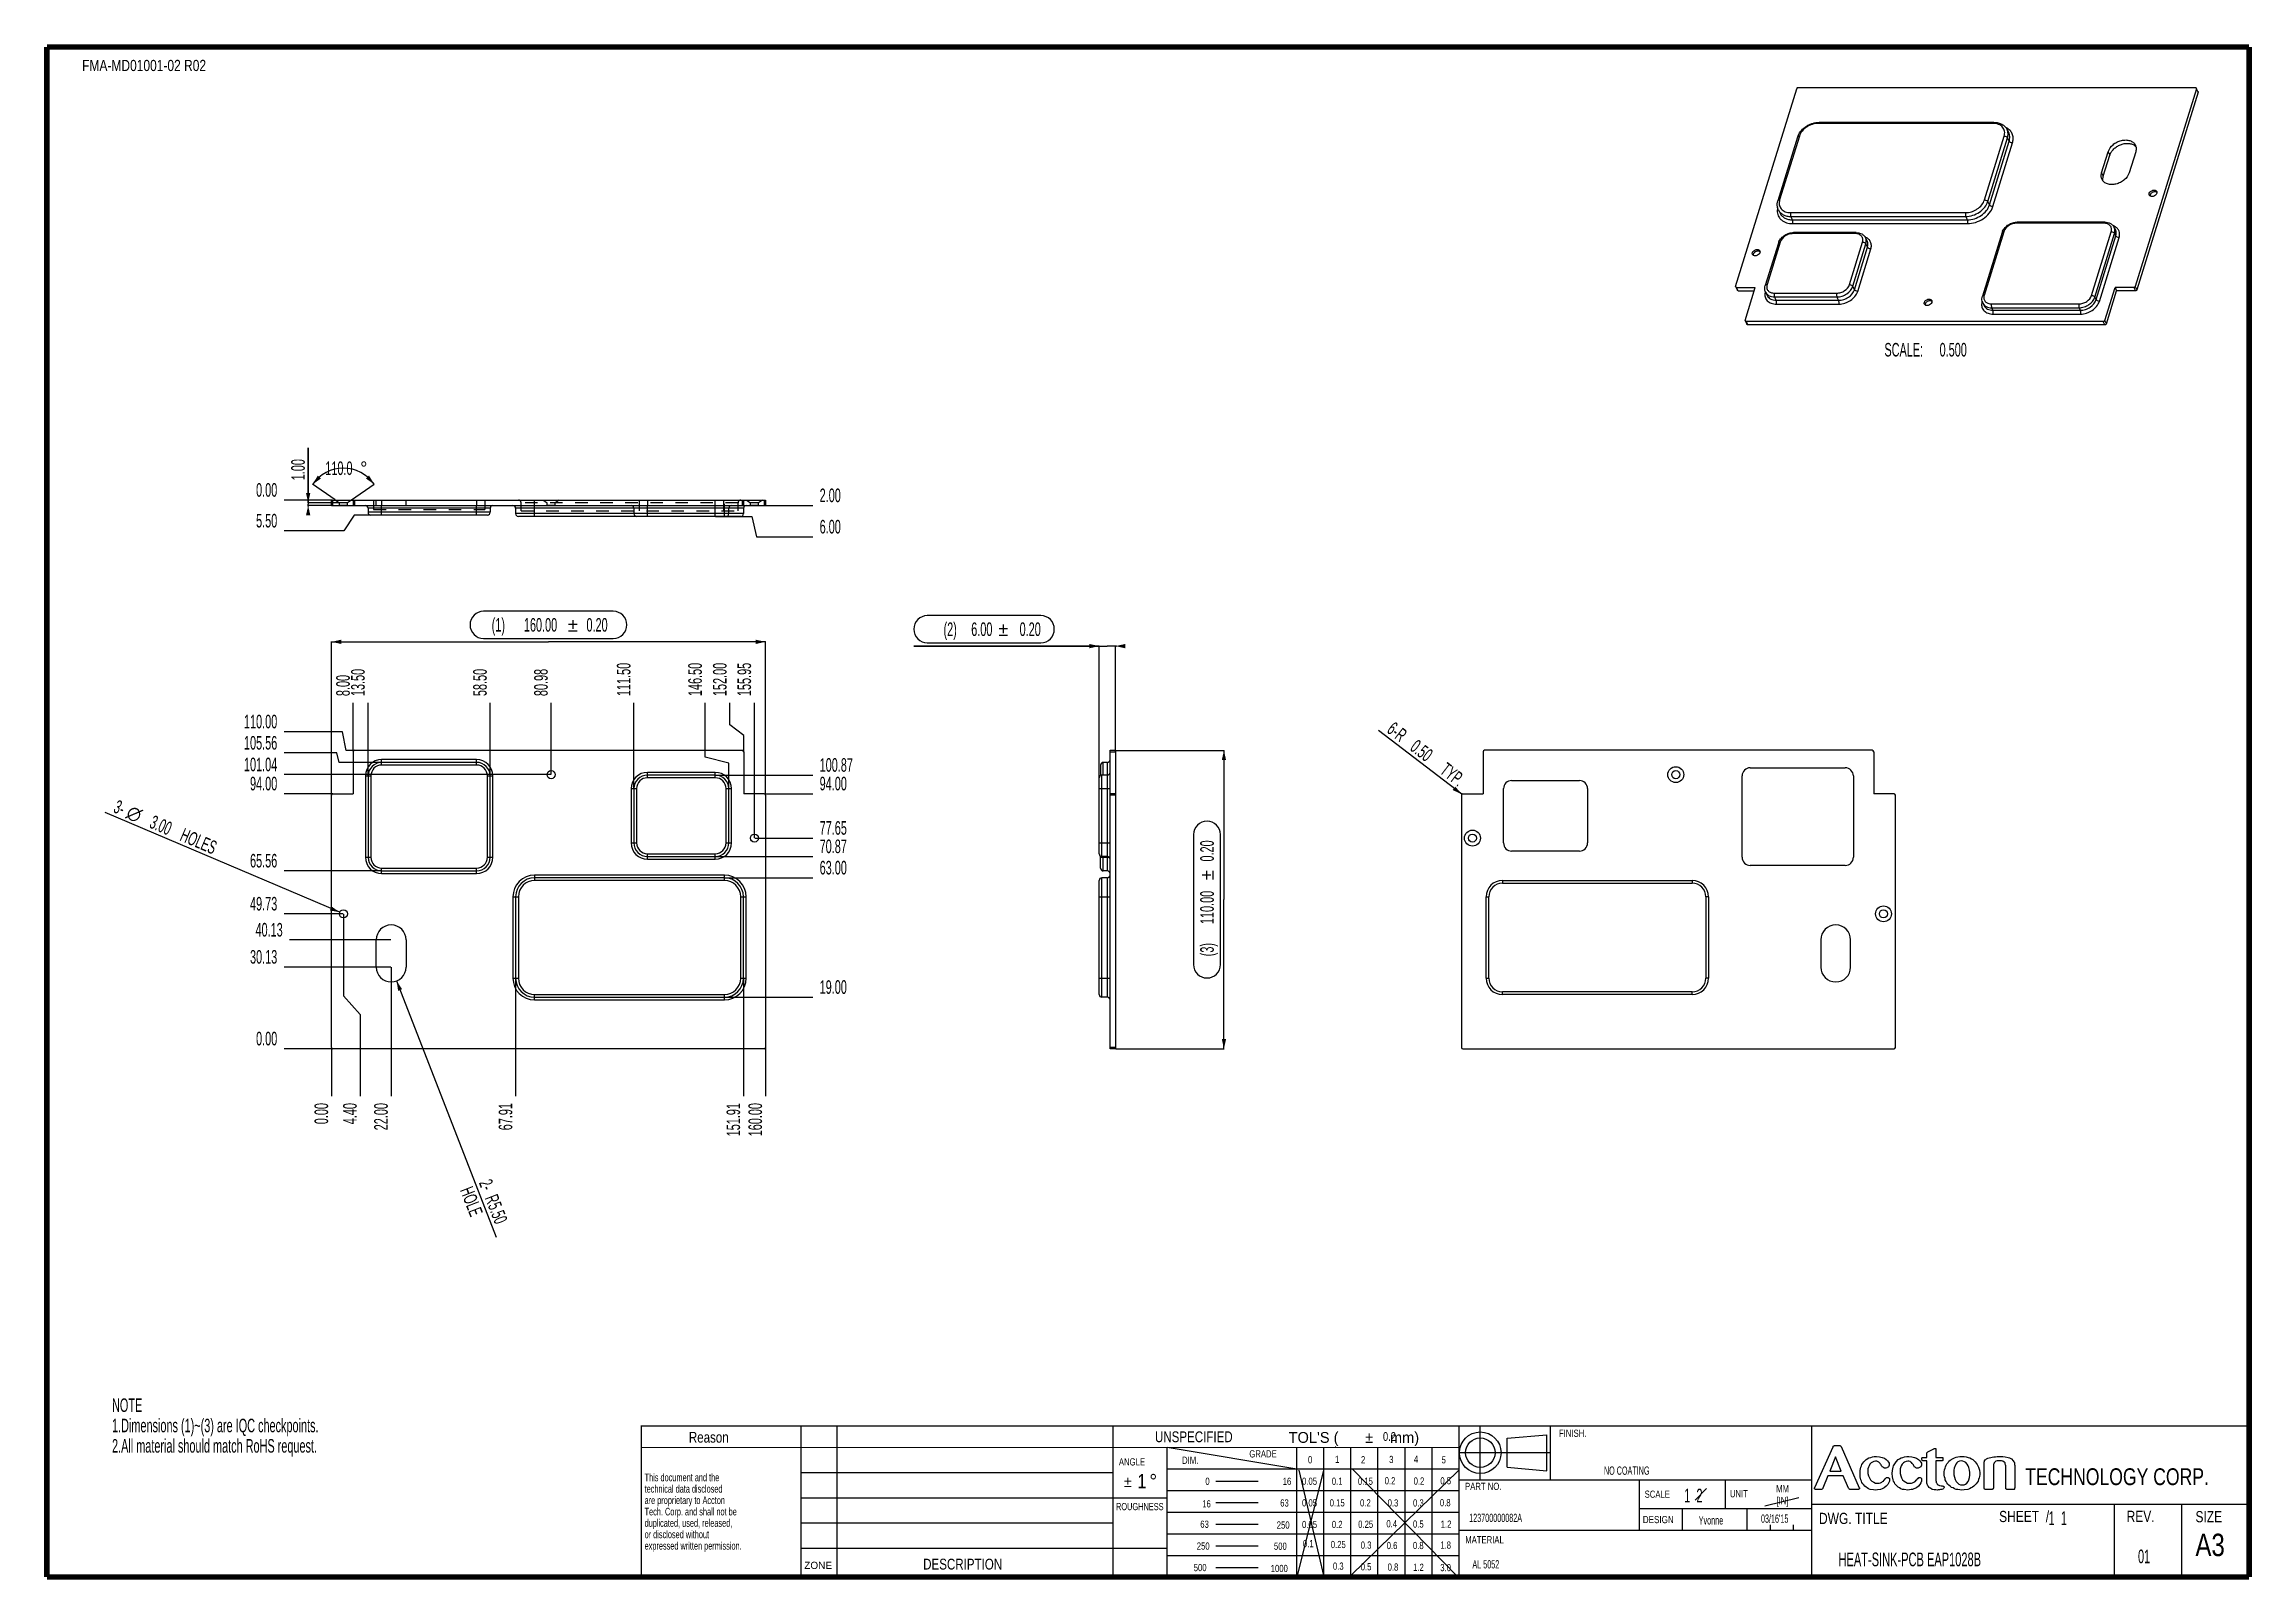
# Model space of a CAD drawing. Header units: millimetres. Extents: x -1 to 407, y -1 to 283.
import ezdxf
from ezdxf.enums import TextEntityAlignment as Align

# ---------------------------------------------------------------- set-up
doc = ezdxf.new("R2010")
doc.units = ezdxf.units.MM
doc.header["$LTSCALE"] = 23.1
doc.linetypes.add('HIDDEN', pattern=[0.2, 0.1, -0.1])
doc.layers.get('0').update_dxf_attribs({"linetype": 'CONTINUOUS'})
doc.layers.add('02___PRT_ALL_AXES', color=7, linetype='CONTINUOUS')
doc.layers.add('DEFAULT_2', color=8, linetype='HIDDEN')
doc.styles.get("Standard").update_dxf_attribs({"font": 'txt', "width": 0.6})
doc.styles.add('TEXTSTYLE_10', font='txt', dxfattribs={"width": 0.836201})
doc.styles.add('TEXTSTYLE_11', font='gdt', dxfattribs={"width": 1.166667})
doc.styles.add('TEXTSTYLE_12', font='txt', dxfattribs={"width": 0.7})
doc.styles.add('TEXTSTYLE_13', font='gdt', dxfattribs={"width": 0.6})
doc.styles.add('TEXTSTYLE_2', font='txt', dxfattribs={"width": 0.8})
doc.styles.add('TEXTSTYLE_3', font='txt', dxfattribs={"width": 0.782203})
doc.styles.add('TEXTSTYLE_4', font='txt', dxfattribs={"width": 1.042937})
doc.styles.add('TEXTSTYLE_5', font='txt', dxfattribs={"width": 1.011905})
doc.styles.add('TEXTSTYLE_6', font='gdt', dxfattribs={"width": 1.011905})
doc.styles.add('TEXTSTYLE_7', font='txt', dxfattribs={"width": 0.741644})
doc.styles.add('TEXTSTYLE_8', font='txt', dxfattribs={"width": 0.833333})
doc.styles.add('TEXTSTYLE_9', font='gdt', dxfattribs={"width": 0.833333})
doc.dimstyles.new('DIMSTYLE_1', dxfattribs={"dimtxt": 2.5, "dimasz": 1.8, "dimexe": 0.05, "dimexo": 0.0625, "dimtad": 1, "dimlfac": 2, "dimzin": 0, "dimdsep": 46, "dimtxsty": 'Standard', "dimblk": '_FILLED', "dimblk1": '_FILLED', "dimblk2": '_FILLED', "dimcen": 0.09, "dimadec": 0, "dimazin": 0, "dimtol": 1, "dimtp": 0.2, "dimtm": 0.2, "dimtfac": 1, "dimtofl": 0, "dimtmove": 0, "dimatfit": 3, "dimldrblk": '_FILLED', "dimfxl": 1, "dimtolj": 1, "dimtzin": 0, "dimarcsym": 0})
doc.dimstyles.new('DIMSTYLE_2', dxfattribs={"dimtxt": 2.5, "dimasz": 1.8, "dimexe": 0.05, "dimexo": 0.0625, "dimtad": 0, "dimtih": 1, "dimtoh": 1, "dimlfac": 2, "dimzin": 0, "dimdsep": 46, "dimtxsty": 'Standard', "dimblk": '_FILLED', "dimblk1": '_FILLED', "dimblk2": '_FILLED', "dimcen": 0.09, "dimadec": 0, "dimazin": 0, "dimtp": 0.01, "dimtm": 0.01, "dimtfac": 1, "dimtofl": 0, "dimtmove": 0, "dimatfit": 3, "dimldrblk": '_FILLED', "dimfxl": 1, "dimtolj": 1, "dimtzin": 0, "dimarcsym": 0})
doc.dimstyles.new('DIMSTYLE_3', dxfattribs={"dimtxt": 2.5, "dimasz": 1.8, "dimexe": 0.05, "dimexo": 0.0625, "dimtad": 1, "dimlfac": 2, "dimzin": 0, "dimdsep": 46, "dimtxsty": 'Standard', "dimblk": '_FILLED', "dimblk1": '_FILLED', "dimblk2": '_FILLED', "dimcen": 0.09, "dimadec": 0, "dimazin": 0, "dimtp": 0.01, "dimtm": 0.01, "dimtfac": 1, "dimtmove": 0, "dimatfit": 2, "dimldrblk": '_FILLED', "dimfxl": 1, "dimtolj": 1, "dimtzin": 0, "dimarcsym": 0})
doc.dimstyles.new('DIMSTYLE_4', dxfattribs={"dimtxt": 2.5, "dimasz": 1.8, "dimexe": 0.05, "dimexo": 0.0625, "dimtad": 1, "dimlfac": 2, "dimzin": 0, "dimdsep": 46, "dimtxsty": 'Standard', "dimblk": '_FILLED', "dimblk1": '_FILLED', "dimblk2": '_FILLED', "dimcen": 0.09, "dimadec": 0, "dimazin": 0, "dimtp": 0.01, "dimtm": 0.01, "dimtfac": 1, "dimtofl": 0, "dimtmove": 0, "dimatfit": 3, "dimldrblk": '_FILLED', "dimfxl": 1, "dimtolj": 1, "dimtzin": 0, "dimarcsym": 0})
doc.dimstyles.new('DIMSTYLE_5', dxfattribs={"dimtxt": 2.5, "dimasz": 1.8, "dimexe": 0.05, "dimexo": 0.0625, "dimtad": 0, "dimtih": 1, "dimtoh": 1, "dimdec": 1, "dimlfac": 2, "dimzin": 0, "dimdsep": 46, "dimtxsty": 'Standard', "dimblk": '_FILLED', "dimblk1": '_FILLED', "dimblk2": '_FILLED', "dimcen": 0.09, "dimadec": 0, "dimazin": 0, "dimtp": 0.5, "dimtm": 0.5, "dimtfac": 1, "dimtdec": 1, "dimtofl": 0, "dimtmove": 0, "dimatfit": 3, "dimldrblk": '_FILLED', "dimfxl": 1, "dimtolj": 1, "dimtzin": 0, "dimarcsym": 0})
doc.dimstyles.new('DIMSTYLE_6', dxfattribs={"dimtxt": 2.5, "dimasz": 1.8, "dimexe": 0.05, "dimexo": 0.0625, "dimtad": 1, "dimlfac": 2, "dimzin": 0, "dimdsep": 46, "dimtxsty": 'Standard', "dimblk": '_FILLED', "dimblk1": '_FILLED', "dimblk2": '_FILLED', "dimcen": 0.09, "dimadec": 0, "dimazin": 0, "dimtp": 0.01, "dimtm": 0.01, "dimtfac": 1, "dimtofl": 0, "dimtmove": 0, "dimatfit": 3, "dimldrblk": '_FILLED', "dimfxl": 1, "dimtolj": 1, "dimtzin": 0, "dimarcsym": 0})

msp = doc.modelspace()

# ---------------------------------------------------------------- texts
at = {"color": 7, "linetype": 'Continuous', "style": 'TEXTSTYLE_2', "width": 0.8}
for s, height, p in [('FMA-MD01001-02 R02', 2.06625, (17.9088, 277.5578)), ('0.2', 1.60675, (247.5113, 25.1)), ('FINISH.', 1.32798, (281.2904, 25.8382)), ('DIM.', 1.32798, (210.7818, 20.8594)), ('GRADE', 1.32798, (224.2037, 22.0357)), ('0', 1.328, (232.8915, 20.9597)), ('.', 1.328, (237.5651, 23.8985)), ('1', 1.328, (237.8775, 21.0326)), ('2', 1.328, (242.662, 20.9414)), ('3', 1.328, (247.8494, 21.0053)), ('4', 1.328, (252.4325, 21.0509)), ('5', 1.328, (257.5193, 20.9414)), ('0', 1.328, (213.9673, 16.9746)), ('16', 1.32798, (228.6231, 16.9746)), ('0.05', 1.32798, (232.7781, 16.9929)), ('0.1', 1.32798, (237.8775, 16.9929)), ('0.15', 1.32798, (243.0775, 16.9929)), ('0.2', 1.32798, (247.6228, 17.0852)), ('0.2', 1.32798, (252.9613, 17.0294)), ('0.5', 1.32798, (257.8844, 17.0749)), ('MM', 1.32798, (319.9894, 15.6053)), ('16', 1.32798, (213.7911, 12.8255)), ('63', 1.32798, (228.1573, 12.9896)), ('0.05', 1.32798, (232.7781, 13.0089)), ('0.15', 1.32798, (237.8775, 13.0089)), ('0.2', 1.32798, (243.0775, 13.0089)), ('0.3', 1.32798, (248.1642, 12.9987)), ('0.3', 1.32798, (252.848, 12.9896)), ('0.8', 1.32798, (257.7963, 13.0443)), ('[IN]', 1.32798, (319.9894, 13.392)), ('63', 1.32798, (213.4259, 9.0684)), ('250', 1.32798, (227.918, 8.9225)), ('0.05', 1.32798, (232.7781, 9.025)), ('0.2', 1.32798, (237.8775, 9.025)), ('0.25', 1.32798, (243.1315, 9.0593)), ('0.4', 1.32798, (247.9376, 9.1687)), ('0.5', 1.32798, (252.8354, 9.1049)), ('1.2', 1.32798, (257.9599, 9.0866)), ('250', 1.32798, (213.1741, 5.0469)), ('500', 1.32798, (227.4018, 5.0195)), ('0.1', 1.32798, (232.5362, 5.4933)), ('0.25', 1.32798, (238.0789, 5.3296)), ('0.3', 1.32798, (243.2034, 5.2202)), ('0.6', 1.32798, (247.9879, 5.1472)), ('0.8', 1.32798, (252.8228, 5.1472)), ('1.8', 1.32798, (257.8718, 5.2202)), ('A3', 4.1325, (398.8181, 3.8529)), ('500', 1.32798, (212.6075, 1.0801)), ('1000', 1.32798, (227.2004, 0.916)), ('0.3', 1.32798, (238.0789, 1.3457)), ('0.5', 1.32798, (243.2034, 1.2362)), ('0.8', 1.32798, (248.1642, 1.1713)), ('1.2', 1.32798, (252.8606, 1.1257)), ('3.0', 1.32798, (257.8718, 1.0801))]:
    msp.add_text(s, height=height, dxfattribs=at).set_placement(p, align=Align.CENTER)
at = {"color": 2, "linetype": 'Continuous', "width": 0.6}
for s, p in [('SCALE: ', (346.4647, 224.9468)), ('0.500', (353.9647, 224.9468))]:
    msp.add_text(s, height=2.5, dxfattribs=at).set_placement(p, align=Align.RIGHT)
for s, height, p in [('NOTE', 2.5, (11.9991, 30.4266)), ('1.Dimensions (1)~(3) are IQC checkpoints.', 2.5, (11.9991, 26.6766)), ('2.All material should match RoHS request.', 2.5, (11.9991, 22.9266)), ('NO COATING', 1.524, (287.0558, 18.8484)), ('1  2', 2.54, (301.8411, 13.7373)), ('123700000082A', 1.524, (262.2089, 10.1415)), ('Yvonne', 1.524, (304.5366, 9.6802)), ("03/16'15", 1.524, (316.0089, 10.004)), ('1  1', 2.54, (369.03, 9.5714)), ('HEAT-SINK-PCB EAP1028B', 2.54, (330.3066, 1.9757)), ('01', 2.5, (385.5271, 2.5511)), ('AL 5052', 1.524, (262.8087, 1.5827))]:
    msp.add_text(s, height=height, dxfattribs=at).set_placement(p)
at = {"color": 7, "linetype": 'Continuous'}
for s, height, style, width, p in [('Reason', 1.99197, 'TEXTSTYLE_2', 0.8, (118.348, 24.765)), ('UNSPECIFIED', 1.991968, 'TEXTSTYLE_2', 0.8, (204.2791, 24.8509)), ("TOL'S (", 1.99197, 'TEXTSTYLE_5', 1.011905, (228.9195, 24.7324)), ('   mm)', 1.99197, 'TEXTSTYLE_5', 1.011905, (245.3532, 24.7324)), ('ANGLE', 1.32798, 'TEXTSTYLE_2', 0.8, (197.6311, 20.5558)), ('technical data disclosed ', 1.4, 'TEXTSTYLE_12', 0.7, (110.1844, 15.5537)), ('This document and the ', 1.4, 'TEXTSTYLE_12', 0.7, (110.1844, 17.6537)), ('1', 2.656, 'TEXTSTYLE_8', 0.833333, (201.0464, 16.3408)), ('PART NO.', 1.32798, 'TEXTSTYLE_2', 0.8, (261.4544, 16.051)), ('TECHNOLOGY CORP.', 3.099375, 'TEXTSTYLE_3', 0.782203, (364.7297, 16.9407)), ('Tech. Corp. and shall not be ', 1.4, 'TEXTSTYLE_12', 0.7, (110.1844, 11.3537)), ('are proprietary to Accton ', 1.4, 'TEXTSTYLE_12', 0.7, (110.1844, 13.4537)), ('ROUGHNESS', 1.32798, 'TEXTSTYLE_7', 0.741644, (197.1023, 12.3213)), ('SCALE', 1.32798, 'TEXTSTYLE_2', 0.8, (294.5617, 14.6093)), ('UNIT', 1.32798, 'TEXTSTYLE_2', 0.8, (310.2885, 14.6964)), ('SHEET  /', 2.06625, 'TEXTSTYLE_2', 0.8, (359.9183, 10.1293)), ('REV.', 2.06625, 'TEXTSTYLE_2', 0.8, (383.4225, 10.1472)), ('duplicated, used, released,', 1.4, 'TEXTSTYLE_12', 0.7, (110.1844, 9.2537)), ('or disclosed without ', 1.4, 'TEXTSTYLE_12', 0.7, (110.1844, 7.1537)), ('DESIGN', 1.32798, 'TEXTSTYLE_10', 0.836201, (294.2253, 9.928)), ('DWG. TITLE', 2.06625, 'TEXTSTYLE_2', 0.8, (326.7116, 9.7706)), ('SIZE', 2.06625, 'TEXTSTYLE_2', 0.8, (396.1172, 10.0904)), ('expressed written permission.', 1.4, 'TEXTSTYLE_12', 0.7, (110.1844, 5.0537)), ('MATERIAL', 1.32798, 'TEXTSTYLE_2', 0.8, (261.4873, 6.2041)), ('ZONE', 1.32798, 'TEXTSTYLE_4', 1.042937, (139.6147, 1.4879)), ('DESCRIPTION', 1.991968, 'TEXTSTYLE_2', 0.8, (161.5456, 1.3784))]:
    msp.add_text(s, height=height, dxfattribs=dict(at, style=style, width=width)).set_placement(p)
for s, height, style, p in [('`', 1.992, 'TEXTSTYLE_6', (243.0292, 24.7324)), ('`', 2, 'TEXTSTYLE_11', (198.5442, 16.597)), ('~', 2.656, 'TEXTSTYLE_9', (203.2597, 16.3408))]:
    msp.add_text(s, height=height, dxfattribs=dict(at, style=style)).set_placement(p)

# ---------------------------------------------------------------- blocks, each defined once
blk = doc.blocks.new('_FILLED')
at = {"color": 0, "linetype": 'ByBlock'}
blk.add_solid([(0, 0), (-1, 0.22), (-1, -0.22)], dxfattribs=at)
blk = doc.blocks.new('*D1')
at = {"color": 2, "linetype": 'Continuous'}
for p, q in [((52.46, 144.18), (52.46, 172.41)), ((52.46, 172.36), (92.46, 172.36)), ((132.46, 172.36), (92.46, 172.36)), ((132.46, 144.18), (132.46, 172.41))]:
    blk.add_line(p, q, dxfattribs=at)
at = {"color": 2, "linetype": 'Continuous', "xscale": 1.8, "yscale": 1.8, "zscale": 1.8, "rotation": 180}
blk.add_blockref('_FILLED', (52.46, 172.36), dxfattribs=at)
at = {"color": 2, "linetype": 'Continuous', "xscale": 1.8, "yscale": 1.8, "zscale": 1.8}
blk.add_blockref('_FILLED', (132.46, 172.36), dxfattribs=at)
at = {"color": 2, "linetype": 'Continuous', "width": 0.6}
for s, p in [('(1) ', (83.5, 174.24)), ('160.00', (91, 174.24)), ('0.20', (101.42, 174.24))]:
    blk.add_text(s, height=2.5, dxfattribs=at).set_placement(p, align=Align.CENTER)
at = {"color": 2, "linetype": 'Continuous', "style": 'TEXTSTYLE_13'}
blk.add_text('`', height=2.5, dxfattribs=at).set_placement((96.96, 174.24), align=Align.CENTER)
blk = doc.blocks.new('*D2')
at = {"color": 2, "linetype": 'Continuous'}
for p, q in [((197.06, 152.36), (217.05, 152.36)), ((217, 152.36), (217, 124.86)), ((217, 97.36), (217, 124.86)), ((197.06, 97.36), (217.05, 97.36))]:
    blk.add_line(p, q, dxfattribs=at)
at = {"color": 2, "linetype": 'Continuous', "xscale": 1.8, "yscale": 1.8, "zscale": 1.8}
for p, rotation in [((217, 152.36), 90), ((217, 97.36), 270)]:
    blk.add_blockref('_FILLED', p, dxfattribs=dict(at, rotation=rotation))
at = {"color": 2, "linetype": 'Continuous', "width": 0.6}
for s, p in [('0.20', (215.13, 133.82)), ('110.00', (215.13, 123.41)), ('(3) ', (215.13, 115.91))]:
    blk.add_text(s, height=2.5, rotation=90, dxfattribs=at).set_placement(p, align=Align.CENTER)
at = {"color": 2, "linetype": 'Continuous', "style": 'TEXTSTYLE_13'}
blk.add_text('`', height=2.5, rotation=90, dxfattribs=at).set_placement((215.13, 129.36), align=Align.CENTER)
blk = doc.blocks.new('*D3')
at = {"color": 2, "linetype": 'Continuous'}
for p, q in [((194, 171.57), (159.81, 171.57)), ((159.81, 171.57), (195.5, 171.57)), ((194, 145.36), (194, 171.62)), ((197.2, 171.57), (195.5, 171.57)), ((197, 152.18), (197, 171.62)), ((197, 171.57), (197.2, 171.57))]:
    blk.add_line(p, q, dxfattribs=at)
at = {"color": 2, "linetype": 'Continuous', "xscale": 1.8, "yscale": 1.8, "zscale": 1.8}
blk.add_blockref('_FILLED', (194, 171.57), dxfattribs=at)
at = {"color": 2, "linetype": 'Continuous', "xscale": 1.8, "yscale": 1.8, "zscale": 1.8, "rotation": 180}
blk.add_blockref('_FILLED', (197, 171.57), dxfattribs=at)
at = {"color": 2, "linetype": 'Continuous', "width": 0.6}
for s, p in [('(2) ', (168.31, 173.44)), ('6.00', (174.31, 173.44)), ('0.20', (183.23, 173.44))]:
    blk.add_text(s, height=2.5, dxfattribs=at).set_placement(p, align=Align.RIGHT)
at = {"color": 2, "linetype": 'Continuous', "style": 'TEXTSTYLE_13'}
blk.add_text('`', height=2.5, dxfattribs=at).set_placement((177.23, 173.44), align=Align.RIGHT)
blk = doc.blocks.new('*D4')
at = {"color": 2, "linetype": 'Continuous'}
for p, q in [((56.62, 195.73), (54.76, 192.81)), ((61.65, 195.73), (56.62, 195.73)), ((54.76, 192.81), (43.71, 192.81))]:
    blk.add_line(p, q, dxfattribs=at)
at = {"color": 2, "linetype": 'Continuous', "width": 0.6}
blk.add_text('5.50', height=2.5, dxfattribs=at).set_placement((42.46, 193.44), align=Align.RIGHT)
blk = doc.blocks.new('*D5')
at = {"color": 2, "linetype": 'Continuous'}
blk.add_line((52.65, 198.48), (43.71, 198.48), dxfattribs=at)
at = {"color": 2, "linetype": 'Continuous', "width": 0.6}
blk.add_text('0.00', height=2.5, dxfattribs=at).set_placement((42.46, 199.11), align=Align.RIGHT)
blk = doc.blocks.new('*D6')
at = {"color": 2, "linetype": 'Continuous'}
for p, q in [((123.27, 195.48), (129.97, 195.48)), ((129.97, 195.48), (130.84, 191.7)), ((130.84, 191.7), (141.21, 191.7))]:
    blk.add_line(p, q, dxfattribs=at)
at = {"color": 2, "linetype": 'Continuous', "width": 0.6}
blk.add_text('6.00', height=2.5, dxfattribs=at).set_placement((142.46, 192.33))
blk = doc.blocks.new('*D7')
at = {"color": 2, "linetype": 'Continuous'}
blk.add_line((132.46, 97.55), (132.46, 88.61), dxfattribs=at)
at = {"color": 2, "linetype": 'Continuous', "width": 0.6}
blk.add_text('160.00', height=2.5, rotation=90, dxfattribs=at).set_placement((131.83, 87.36), align=Align.RIGHT)
blk = doc.blocks.new('*D8')
at = {"color": 2, "linetype": 'Continuous'}
blk.add_line((52.46, 97.55), (52.46, 88.61), dxfattribs=at)
at = {"color": 2, "linetype": 'Continuous', "width": 0.6}
blk.add_text('0.00', height=2.5, rotation=90, dxfattribs=at).set_placement((51.83, 87.36), align=Align.RIGHT)
blk = doc.blocks.new('*D9')
at = {"color": 2, "linetype": 'Continuous'}
for p, q in [((54.66, 122.17), (54.66, 107.1)), ((54.66, 107.1), (57.73, 103.65)), ((57.73, 103.65), (57.73, 88.61))]:
    blk.add_line(p, q, dxfattribs=at)
at = {"color": 2, "linetype": 'Continuous', "width": 0.6}
blk.add_text('4.40', height=2.5, rotation=90, dxfattribs=at).set_placement((57.1, 87.36), align=Align.RIGHT)
blk = doc.blocks.new('*D10')
at = {"color": 2, "linetype": 'Continuous'}
blk.add_line((63.46, 112.37), (63.46, 88.61), dxfattribs=at)
at = {"color": 2, "linetype": 'Continuous', "width": 0.6}
blk.add_text('22.00', height=2.5, rotation=90, dxfattribs=at).set_placement((62.83, 87.36), align=Align.RIGHT)
blk = doc.blocks.new('*D11')
at = {"color": 2, "linetype": 'Continuous'}
blk.add_line((59.21, 147.71), (59.21, 161.11), dxfattribs=at)
at = {"color": 2, "linetype": 'Continuous', "width": 0.6}
blk.add_text('13.50', height=2.5, rotation=90, dxfattribs=at).set_placement((58.58, 162.36))
blk = doc.blocks.new('*D12')
at = {"color": 2, "linetype": 'Continuous'}
blk.add_line((56.46, 152.18), (56.46, 161.11), dxfattribs=at)
at = {"color": 2, "linetype": 'Continuous', "width": 0.6}
blk.add_text('8.00', height=2.5, rotation=90, dxfattribs=at).set_placement((55.83, 162.36))
blk = doc.blocks.new('*D13')
at = {"color": 2, "linetype": 'Continuous'}
blk.add_line((81.71, 147.71), (81.71, 161.11), dxfattribs=at)
at = {"color": 2, "linetype": 'Continuous', "width": 0.6}
blk.add_text('58.50', height=2.5, rotation=90, dxfattribs=at).set_placement((81.08, 162.36))
blk = doc.blocks.new('*D14')
at = {"color": 2, "linetype": 'Continuous'}
blk.add_line((92.95, 147.94), (92.95, 161.11), dxfattribs=at)
at = {"color": 2, "linetype": 'Continuous', "width": 0.6}
blk.add_text('80.98', height=2.5, rotation=90, dxfattribs=at).set_placement((92.32, 162.36))
blk = doc.blocks.new('*D15')
at = {"color": 2, "linetype": 'Continuous'}
blk.add_line((130.44, 136.25), (130.44, 161.11), dxfattribs=at)
at = {"color": 2, "linetype": 'Continuous', "width": 0.6}
blk.add_text('155.95', height=2.5, rotation=90, dxfattribs=at).set_placement((129.81, 162.36))
blk = doc.blocks.new('*D16')
at = {"color": 2, "linetype": 'Continuous'}
for p, q in [((125.92, 157.09), (125.92, 161.11)), ((128.46, 155.09), (125.92, 157.09)), ((128.46, 152.18), (128.46, 155.09))]:
    blk.add_line(p, q, dxfattribs=at)
at = {"color": 2, "linetype": 'Continuous', "width": 0.6}
blk.add_text('152.00', height=2.5, rotation=90, dxfattribs=at).set_placement((125.3, 162.36))
blk = doc.blocks.new('*D17')
at = {"color": 2, "linetype": 'Continuous'}
for p, q in [((121.36, 151.09), (121.36, 161.11)), ((125.71, 149.97), (121.36, 151.09)), ((125.71, 145.36), (125.71, 149.97))]:
    blk.add_line(p, q, dxfattribs=at)
at = {"color": 2, "linetype": 'Continuous', "width": 0.6}
blk.add_text('146.50', height=2.5, rotation=90, dxfattribs=at).set_placement((120.74, 162.36))
blk = doc.blocks.new('*D18')
at = {"color": 2, "linetype": 'Continuous'}
blk.add_line((108.21, 145.36), (108.21, 161.11), dxfattribs=at)
at = {"color": 2, "linetype": 'Continuous', "width": 0.6}
blk.add_text('111.50', height=2.5, rotation=90, dxfattribs=at).set_placement((107.58, 162.36))
blk = doc.blocks.new('*D19')
at = {"color": 2, "linetype": 'Continuous'}
blk.add_line((86.41, 110.3), (86.41, 88.61), dxfattribs=at)
at = {"color": 2, "linetype": 'Continuous', "width": 0.6}
blk.add_text('67.91', height=2.5, rotation=90, dxfattribs=at).set_placement((85.79, 87.36), align=Align.RIGHT)
blk = doc.blocks.new('*D20')
at = {"color": 2, "linetype": 'Continuous'}
blk.add_line((128.41, 110.3), (128.41, 88.61), dxfattribs=at)
at = {"color": 2, "linetype": 'Continuous', "width": 0.6}
blk.add_text('151.91', height=2.5, rotation=90, dxfattribs=at).set_placement((127.79, 87.36), align=Align.RIGHT)
blk = doc.blocks.new('*D21')
at = {"color": 2, "linetype": 'Continuous'}
for p, q in [((54.46, 155.8), (43.71, 155.8)), ((55.16, 152.36), (54.46, 155.8)), ((56.65, 152.36), (55.16, 152.36))]:
    blk.add_line(p, q, dxfattribs=at)
at = {"color": 2, "linetype": 'Continuous', "width": 0.6}
blk.add_text('110.00', height=2.5, dxfattribs=at).set_placement((42.46, 156.42), align=Align.RIGHT)
blk = doc.blocks.new('*D22')
at = {"color": 2, "linetype": 'Continuous'}
blk.add_line((52.65, 97.36), (43.71, 97.36), dxfattribs=at)
at = {"color": 2, "linetype": 'Continuous', "width": 0.6}
blk.add_text('0.00', height=2.5, dxfattribs=at).set_placement((42.46, 97.99), align=Align.RIGHT)
blk = doc.blocks.new('*D23')
at = {"color": 2, "linetype": 'Continuous'}
blk.add_line((63.4, 112.43), (43.71, 112.43), dxfattribs=at)
at = {"color": 2, "linetype": 'Continuous', "width": 0.6}
blk.add_text('30.13', height=2.5, dxfattribs=at).set_placement((42.46, 113.05), align=Align.RIGHT)
blk = doc.blocks.new('*D24')
at = {"color": 2, "linetype": 'Continuous'}
blk.add_line((54.6, 122.23), (43.71, 122.23), dxfattribs=at)
at = {"color": 2, "linetype": 'Continuous', "width": 0.6}
blk.add_text('49.73', height=2.5, dxfattribs=at).set_placement((42.46, 122.85), align=Align.RIGHT)
blk = doc.blocks.new('*D25')
at = {"color": 2, "linetype": 'Continuous'}
blk.add_line((92.89, 147.88), (43.71, 147.88), dxfattribs=at)
at = {"color": 2, "linetype": 'Continuous', "width": 0.6}
blk.add_text('101.04', height=2.5, dxfattribs=at).set_placement((42.46, 148.51), align=Align.RIGHT)
blk = doc.blocks.new('*D26')
at = {"color": 2, "linetype": 'Continuous'}
blk.add_line((52.65, 144.36), (43.71, 144.36), dxfattribs=at)
at = {"color": 2, "linetype": 'Continuous', "width": 0.6}
blk.add_text('94.00', height=2.5, dxfattribs=at).set_placement((42.46, 144.99), align=Align.RIGHT)
blk = doc.blocks.new('*D27')
at = {"color": 2, "linetype": 'Continuous'}
blk.add_line((132.27, 144.36), (141.21, 144.36), dxfattribs=at)
at = {"color": 2, "linetype": 'Continuous', "width": 0.6}
blk.add_text('94.00', height=2.5, dxfattribs=at).set_placement((142.46, 144.99))
blk = doc.blocks.new('*D28')
at = {"color": 2, "linetype": 'Continuous'}
blk.add_line((130.5, 136.19), (141.21, 136.19), dxfattribs=at)
at = {"color": 2, "linetype": 'Continuous', "width": 0.6}
blk.add_text('77.65', height=2.5, dxfattribs=at).set_placement((142.46, 136.81))
blk = doc.blocks.new('*D29')
at = {"color": 2, "linetype": 'Continuous'}
for p, q in [((53.45, 151.88), (43.71, 151.88)), ((53.85, 150.14), (53.45, 151.88)), ((61.65, 150.14), (53.85, 150.14))]:
    blk.add_line(p, q, dxfattribs=at)
at = {"color": 2, "linetype": 'Continuous', "width": 0.6}
blk.add_text('105.56', height=2.5, dxfattribs=at).set_placement((42.46, 152.5), align=Align.RIGHT)
blk = doc.blocks.new('*D30')
at = {"color": 2, "linetype": 'Continuous'}
blk.add_line((61.65, 130.14), (43.71, 130.14), dxfattribs=at)
at = {"color": 2, "linetype": 'Continuous', "width": 0.6}
blk.add_text('65.56', height=2.5, dxfattribs=at).set_placement((42.46, 130.77), align=Align.RIGHT)
blk = doc.blocks.new('*D31')
at = {"color": 2, "linetype": 'Continuous'}
blk.add_line((123.27, 147.8), (141.21, 147.8), dxfattribs=at)
at = {"color": 2, "linetype": 'Continuous', "width": 0.6}
blk.add_text('100.87', height=2.5, dxfattribs=at).set_placement((142.46, 148.42))
blk = doc.blocks.new('*D32')
at = {"color": 2, "linetype": 'Continuous'}
blk.add_line((123.27, 132.8), (141.21, 132.8), dxfattribs=at)
at = {"color": 2, "linetype": 'Continuous', "width": 0.6}
blk.add_text('70.87', height=2.5, dxfattribs=at).set_placement((142.46, 133.42))
blk = doc.blocks.new('*D33')
at = {"color": 2, "linetype": 'Continuous'}
blk.add_line((124.98, 128.86), (141.21, 128.86), dxfattribs=at)
at = {"color": 2, "linetype": 'Continuous', "width": 0.6}
blk.add_text('63.00', height=2.5, dxfattribs=at).set_placement((142.46, 129.49))
blk = doc.blocks.new('*D34')
at = {"color": 2, "linetype": 'Continuous'}
blk.add_line((124.98, 106.86), (141.21, 106.86), dxfattribs=at)
at = {"color": 2, "linetype": 'Continuous', "width": 0.6}
blk.add_text('19.00', height=2.5, dxfattribs=at).set_placement((142.46, 107.49))
blk = doc.blocks.new('*D35')
at = {"color": 2, "linetype": 'Continuous'}
blk.add_line((63.4, 117.43), (44.72, 117.43), dxfattribs=at)
at = {"color": 2, "linetype": 'Continuous', "width": 0.6}
blk.add_text('40.13', height=2.5, dxfattribs=at).set_placement((43.47, 118.05), align=Align.RIGHT)
blk = doc.blocks.new('*D36')
at = {"color": 2, "linetype": 'Continuous'}
blk.add_line((53.97, 122.52), (10.73, 140.92), dxfattribs=at)
at = {"color": 2, "linetype": 'Continuous', "xscale": 1.8, "yscale": 1.8, "zscale": 1.8, "rotation": 336.9553766756999}
blk.add_blockref('_FILLED', (53.97, 122.52), dxfattribs=at)
at = {"color": 2, "linetype": 'Continuous', "width": 0.6}
for s, p in [('3-', (13.73, 140.32)), ('3.00', (22.32, 136.66)), (' HOLES', (30.6, 133.14))]:
    blk.add_text(s, height=2.5, rotation=-23.0446, dxfattribs=at).set_placement(p, align=Align.RIGHT)
at = {"color": 2, "linetype": 'Continuous', "style": 'TEXTSTYLE_13'}
blk.add_text('n', height=2.5, rotation=-23.0446, dxfattribs=at).set_placement((16.8, 139.01), align=Align.RIGHT)
blk = doc.blocks.new('*D37')
at = {"color": 2, "linetype": 'Continuous'}
blk.add_line((64.46, 109.87), (82.84, 62.66), dxfattribs=at)
at = {"color": 2, "linetype": 'Continuous', "xscale": 1.8, "yscale": 1.8, "zscale": 1.8, "rotation": 111.2772020516}
blk.add_blockref('_FILLED', (64.46, 109.87), dxfattribs=at)
at = {"color": 2, "linetype": 'Continuous', "width": 0.6}
for s, p in [('2-', (79.61, 72.67)), ('HOLE', (76.12, 71.31)), ('R', (80.7, 69.87)), ('5.50', (81.25, 68.48))]:
    blk.add_text(s, height=2.5, rotation=-68.7228, dxfattribs=at).set_placement(p)
blk = doc.blocks.new('*D38')
at = {"color": 2, "linetype": 'Continuous'}
blk.add_line((132.27, 197.48), (141.21, 197.48), dxfattribs=at)
at = {"color": 2, "linetype": 'Continuous', "width": 0.6}
blk.add_text('2.00', height=2.5, dxfattribs=at).set_placement((142.46, 198.11))
blk = doc.blocks.new('*D39')
at = {"color": 2, "linetype": 'Continuous'}
for p, q in [((53.14, 198.52), (48.97, 201.44)), ((56.17, 198.52), (60.35, 201.44))]:
    blk.add_line(p, q, dxfattribs=at)
blk.add_arc((54.66, 197.46), 6.9, 35, 145, dxfattribs=at)
for points in [[(49.93, 203.01), (49.01, 201.41), (50.52, 202.47)], [(58.8, 202.47), (60.31, 201.41), (59.39, 203.01)]]:
    blk.add_solid(points, dxfattribs=at)
at = {"color": 2, "linetype": 'Continuous', "width": 0.6}
blk.add_text('110.0', height=2.5, dxfattribs=at).set_placement((53.83, 203.11), align=Align.CENTER)
at = {"color": 2, "linetype": 'Continuous', "style": 'TEXTSTYLE_13'}
blk.add_text('~', height=2.5, dxfattribs=at).set_placement((58.41, 203.11), align=Align.CENTER)
blk = doc.blocks.new('*D40')
at = {"color": 2, "linetype": 'Continuous'}
for p, q in [((48.16, 197.98), (48.16, 208.14)), ((48.16, 208.14), (48.16, 197.73)), ((53.85, 197.98), (48.11, 197.98)), ((52.65, 197.48), (48.11, 197.48)), ((48.16, 197.28), (48.16, 197.73)), ((48.16, 197.48), (48.16, 197.28))]:
    blk.add_line(p, q, dxfattribs=at)
at = {"color": 2, "linetype": 'Continuous', "xscale": 1.8, "yscale": 1.8, "zscale": 1.8}
for p, rotation in [((48.16, 197.98), 270), ((48.16, 197.48), 90)]:
    blk.add_blockref('_FILLED', p, dxfattribs=dict(at, rotation=rotation))
at = {"color": 2, "linetype": 'Continuous', "width": 0.6}
blk.add_text('1.00', height=2.5, rotation=90, dxfattribs=at).set_placement((47.53, 202.14))
blk = doc.blocks.new('*D41')
at = {"color": 2, "linetype": 'Continuous'}
blk.add_line((260.84, 144.27), (245.52, 156.04), dxfattribs=at)
at = {"color": 2, "linetype": 'Continuous', "xscale": 1.8, "yscale": 1.8, "zscale": 1.8, "rotation": 322.4729563123}
blk.add_blockref('_FILLED', (260.84, 144.27), dxfattribs=at)
at = {"color": 2, "linetype": 'Continuous', "width": 0.6}
for s, p in [('6-', (248.28, 154.71)), ('R', (249.47, 153.79)), ('0.50', (254.23, 150.14)), (' TYP.', (260.17, 145.57))]:
    blk.add_text(s, height=2.5, rotation=-37.527, dxfattribs=at).set_placement(p, align=Align.RIGHT)

# ---------------------------------------------------------------- dimensions: what is measured, and where the dimension line sits
at = {"color": 2, "linetype": 'Continuous'}
dim = msp.add_linear_dim(base=(48.1571, 197.484), p1=(53.9089, 197.984), p2=(52.7099, 197.484), angle=270, dimstyle='DIMSTYLE_6', dxfattribs=at)
dim.commit()
dim.dimension.update_dxf_attribs({"geometry": '*D40', "text_midpoint": (48.1571, 205.1403), "dimtype": 160})
dim = msp.add_angular_dim_2l(base=(54.6589, 204.3555), line1=((60.3492, 201.4433), (56.1742, 198.5199)), line2=((53.1436, 198.5199), (48.9686, 201.4433)), dimstyle='DIMSTYLE_5', dxfattribs=at)
dim.commit()
dim.dimension.update_dxf_attribs({"geometry": '*D39', "text_midpoint": (54.6589, 204.3555), "dimtype": 162})
for feature_location, offset, dtype, origin, picture, middle in [((52.6474102111, 198.4840430611), (-8.9375, 0), 0, (52.7099102111, 198.4840430611), '*D5', (39.4599102111, 200.3590430611)), ((132.2724, 197.484), (8.9375, 0), 0, (132.2099, 198.484), '*D38', (145.4599, 199.359)), ((61.6474, 195.734), (-17.9375, -2.9232), 0, (52.7099, 198.484), '*D4', (39.4599, 194.6858)), ((123.2724, 195.484), (17.9375, -3.7819), 0, (123.2099, 198.484), '*D6', (145.4599, 193.5771)), ((130.4365, 136.2517), (0, 24.8632), 1, (52.4599, 136.1892), '*D15', (128.5615, 166.8649)), ((128.4599102111, 152.1773626016), (-2.5397259396, 8.9375), 0, (52.4599102111, 152.1148626016), '*D16', (124.0451842715, 166.8648626016)), ((125.7099102111, 145.3623625942), (-4.3487106279, 15.7525000074), 0, (52.4599102111, 145.2998625942), '*D17', (119.4861995832, 166.8648626016)), ((108.2099, 145.3624), (0, 15.7525), 1, (52.4599, 145.2999), '*D18', (106.3349, 166.8649)), ((59.2099, 147.7074), (0, 13.4075), 1, (52.4599, 147.6449), '*D11', (57.3349, 166.1149)), ((81.7099, 147.7074), (0, 13.4075), 1, (52.4599, 147.6449), '*D13', (79.8349, 166.1149)), ((92.9494, 147.9449), (0, 13.17), 1, (52.4599, 147.8824), '*D14', (91.0744, 166.1149)), ((56.4599, 152.1774), (0, 8.9375), 1, (52.4599, 152.1149), '*D12', (54.5849, 165.3649)), ((56.6474, 152.3649), (-12.9375, 3.4325), 0, (52.7099, 97.3649), '*D21', (37.9599, 157.6724)), ((61.6474, 150.1449), (-17.9375, 1.7334), 0, (61.7099, 97.3649), '*D29', (37.9599, 153.7533)), ((92.8869102111, 147.8823626016), (-49.177, 0), 0, (92.9494102111, 97.3648626016), '*D25', (37.9599102111, 149.7573626016)), ((123.2724, 147.7999), (17.9375, 0), 0, (123.2099, 97.3649), '*D31', (146.9599, 149.6749)), ((52.6474, 144.3649), (-8.9375, 0), 0, (52.7099, 97.3649), '*D26', (38.7099, 146.2399)), ((132.2724, 144.3649), (8.9375, 0), 0, (132.2099, 97.3649), '*D27', (146.2099, 146.2399)), ((130.499, 136.1892), (10.7109, 0), 0, (130.4365, 97.3649), '*D28', (146.2099, 138.0642)), ((123.2724, 132.7999), (17.9375, 0), 0, (123.2099, 97.3649), '*D32', (146.2099, 134.6749)), ((61.6474, 130.1449), (-17.9375, 0), 0, (61.7099, 97.3649), '*D30', (38.7099, 132.0199)), ((124.9774, 128.8649), (16.2325, 0), 0, (124.9149, 97.3649), '*D33', (146.2099, 130.7399)), ((54.5964, 122.2284), (-10.8865, 0), 0, (54.6589, 97.3649), '*D24', (38.7099, 124.1034)), ((54.6589102111, 122.1658626016), (3.0685703365, -33.551), 0, (52.4599102111, 122.2283626016), '*D9', (55.8524805476, 84.3648626016)), ((63.3974, 117.4299), (-18.6824, 0), 0, (63.4599, 97.3649), '*D35', (39.715, 119.3049)), ((63.3974, 112.4299), (-19.6875, 0), 0, (63.4599, 97.3649), '*D23', (38.7099, 114.3049)), ((63.4599, 112.3674), (0, -23.7525), 1, (52.4599, 112.4299), '*D10', (61.5849, 83.6149)), ((86.4149, 110.3024), (0, -21.6875), 1, (52.4599, 110.3649), '*D19', (84.5399, 83.6149)), ((128.4149, 110.3024), (0, -21.6875), 1, (52.4599, 110.3649), '*D20', (126.5399, 82.8649)), ((124.9774, 106.8649), (16.2325, 0), 0, (124.9149, 97.3649), '*D34', (146.2099, 108.7399)), ((52.6474102111, 97.3648626016), (-8.9375, 0), 0, (52.7099102111, 97.3648626016), '*D22', (39.4599102111, 99.2398626016)), ((52.4599102111, 97.5523626016), (0, -8.9375), 1, (52.4599102111, 97.6148626016), '*D8', (50.5849102111, 84.3648626016)), ((132.4599, 97.5524), (0, -8.9375), 1, (52.4599, 97.6149), '*D7', (130.5849, 82.8649))]:
    dim = msp.add_ordinate_dim(feature_location=feature_location, offset=offset, dtype=dtype, origin=origin, dimstyle='DIMSTYLE_2', override={"dimtad": 1, "dimtih": 0, "dimtoh": 0}, dxfattribs=at)
    dim.commit()
    dim.dimension.update_dxf_attribs({"geometry": picture, "text_midpoint": middle})
dim = msp.add_linear_dim(base=(132.4599, 172.3649), p1=(52.4599, 144.1149), p2=(132.4599, 144.1149), text='(1) <>', dimstyle='DIMSTYLE_1', dxfattribs=at)
dim.commit()
dim.dimension.update_dxf_attribs({"geometry": '*D1', "text_midpoint": (92.4599, 172.3649), "dimtype": 160})
for base, p1, p2, angle, text, picture, middle in [((194.0008, 171.5669), (197.0008, 152.1149), (194.0008, 145.2999), 180, '(2) <>', '*D3', (172.768, 171.5669)), ((217.0008, 97.3649), (197.0008, 152.3649), (197.0008, 97.3649), 270, '(3) <>', '*D2', (217.0008, 124.8649))]:
    dim = msp.add_linear_dim(base=base, p1=p1, p2=p2, angle=angle, text=text, dimstyle='DIMSTYLE_1', dxfattribs=at)
    dim.commit()
    dim.dimension.update_dxf_attribs({"geometry": picture, "text_midpoint": middle, "dimtype": 160})
for center, mpoint, text, picture, middle in [((261.0414, 144.1149), (260.8431, 144.2671), '6-R<> TYP.', '*D41', (253.7985, 152.0422)), ((63.4599, 112.4299), (64.4578, 109.8673), '2-R<>\\PHOLE', '*D37', (80.9373, 68.2302))]:
    dim = msp.add_radius_dim(center=center, mpoint=mpoint, text=text, dimstyle='DIMSTYLE_4', override={"dimpost": '<>'}, dxfattribs=at)
    dim.commit()
    dim.dimension.update_dxf_attribs({"geometry": picture, "text_midpoint": middle, "dimtype": 164})
dim = msp.add_diameter_dim_2p(p1=(53.9688, 122.5219), p2=(55.3491, 121.9348), text='3-%%c<> HOLES', dimstyle='DIMSTYLE_3', override={"dimpost": '<>'}, dxfattribs=at)
dim.commit()
dim.dimension.update_dxf_attribs({"geometry": '*D36', "text_midpoint": (21.2753, 138.4672), "dimtype": 163})

# ---------------------------------------------------------------- linework, layer by layer
at = {"color": 7, "linetype": 'Continuous'}
for p, q in [((311.3417, 237.8808), (322.5978, 274.3056)), ((322.8886, 274.5014), (396.1129, 274.5014)), ((396.2827, 274.3056), (385.0266, 237.8808)), ((396.5877, 273.6839), (385.3317, 237.2592)), ((396.5819, 273.7941), (396.2769, 274.4157)), ((396.5877, 273.6839), (396.2827, 274.3056)), ((322.7624, 265.3982), (319.1314, 253.6483)), ((323.0876, 265.5614), (319.4566, 253.8114)), ((358.8141, 267.9113), (326.577, 267.9113)), ((358.9666, 268.1005), (326.7295, 268.1005)), ((357.2201, 253.8114), (360.8511, 265.5614)), ((357.8332, 253.5006), (361.4642, 265.2505)), ((358.1382, 252.879), (361.7692, 264.6289)), ((361.3825, 266.7924), (361.6875, 266.1708)), ((361.7692, 264.6289), (361.4642, 265.2505)), ((358.7513, 252.5682), (362.3823, 264.3181)), ((378.8216, 258.7839), (380.0319, 262.7006)), ((379.1266, 258.1623), (380.3369, 262.079)), ((380.0319, 262.7006), (380.3369, 262.079)), ((385.0977, 262.7006), (383.8874, 258.7839)), ((378.8216, 258.7839), (379.1266, 258.1623)), ((358.1382, 252.879), (357.8332, 253.5006)), ((319.2303, 251.9587), (319.5353, 251.3371)), ((321.4936, 251.4615), (353.7307, 251.4615)), ((321.8301, 250.1374), (321.5251, 250.759)), ((321.5251, 250.759), (353.7622, 250.759)), ((321.8301, 250.1374), (354.0673, 250.1374)), ((321.8616, 249.4349), (354.0987, 249.4349)), ((354.0673, 250.1374), (353.7622, 250.759)), ((379.2336, 249.5201), (363.115, 249.5201)), ((379.3861, 249.7093), (363.2676, 249.7093)), ((381.1463, 248.744), (381.3751, 248.2778)), ((319.218, 245.8659), (316.7973, 238.0326)), ((319.5432, 246.0291), (317.1225, 238.1958)), ((333.3827, 247.5958), (321.8694, 247.5958)), ((333.5352, 247.7849), (322.0219, 247.7849)), ((332.32, 238.1958), (334.7407, 246.0291)), ((332.933, 237.885), (335.3537, 245.7183)), ((333.2381, 237.2634), (335.6588, 245.0967)), ((333.8511, 236.9526), (336.2718, 244.7859)), ((335.2954, 246.8196), (335.6004, 246.198)), ((335.6588, 245.0967), (335.3537, 245.7183)), ((360.4636, 247.7902), (356.8326, 236.0403)), ((360.7888, 247.9534), (357.1578, 236.2035)), ((376.9606, 236.2035), (380.5916, 247.9534)), ((377.5737, 235.8927), (381.2046, 247.6426)), ((377.8024, 235.4265), (381.4334, 247.1764)), ((378.4155, 235.1157), (382.0465, 246.8656)), ((381.4334, 247.1764), (381.2046, 247.6426)), ((311.6526, 237.1491), (311.3476, 237.7707)), ((311.8165, 237.0634), (311.5115, 237.685)), ((311.5115, 237.685), (314.9655, 237.685)), ((311.8165, 237.0634), (314.7734, 237.0634)), ((313.0894, 231.6142), (314.9655, 237.685)), ((316.8728, 236.7837), (317.1778, 236.1621)), ((318.4805, 236.6292), (329.9937, 236.6292)), ((333.2381, 237.2634), (332.933, 237.885)), ((379.4058, 231.6142), (381.2819, 237.685)), ((379.7109, 230.9926), (381.5869, 237.0634)), ((384.7358, 237.685), (381.2819, 237.685)), ((381.2819, 237.685), (381.5869, 237.0634)), ((385.0409, 237.0634), (381.5869, 237.0634)), ((384.7358, 237.685), (385.0409, 237.0634)), ((385.0266, 237.8808), (385.3317, 237.2592)), ((318.817, 235.3051), (318.512, 235.9267)), ((318.512, 235.9267), (330.0252, 235.9267)), ((318.817, 235.3051), (330.3303, 235.3051)), ((318.8485, 234.6026), (330.3618, 234.6026)), ((330.3303, 235.3051), (330.0252, 235.9267)), ((356.7841, 235.1596), (356.7706, 235.1157)), ((356.9081, 234.7914), (357.1369, 234.3252)), ((358.5158, 234.6369), (374.6343, 234.6369)), ((358.5473, 233.9344), (374.6658, 233.9344)), ((358.776, 233.4682), (358.5473, 233.9344)), ((358.776, 233.4682), (374.8946, 233.4682)), ((358.8075, 232.7657), (374.9261, 232.7657)), ((374.8946, 233.4682), (374.6658, 233.9344)), ((377.8024, 235.4265), (377.5737, 235.8927)), ((313.0953, 231.5041), (313.4003, 230.8825)), ((313.2592, 231.4184), (313.5642, 230.7968)), ((379.1151, 231.4184), (313.2592, 231.4184)), ((379.4201, 230.7968), (313.5642, 230.7968)), ((379.4201, 230.7968), (379.1151, 231.4184)), ((379.7109, 230.9926), (379.4058, 231.6142)), ((52.4599, 197.484), (52.4599, 198.484)), ((52.4599, 198.484), (132.4599, 198.484)), ((52.4599, 197.484), (132.4599, 197.484)), ((52.7099, 197.484), (52.7099, 198.484)), ((56.4599, 198.484), (56.4599, 197.484)), ((56.7099, 198.484), (56.7099, 197.484)), ((59.2099, 196.984), (59.2099, 196.234)), ((81.7099, 196.984), (59.2099, 196.984)), ((81.7099, 196.234), (59.2099, 196.234)), ((81.2099, 195.734), (59.7099, 195.734)), ((61.7099, 195.734), (61.7099, 197.484)), ((79.2099, 195.734), (79.2099, 197.484)), ((81.7099, 196.984), (81.7099, 196.234)), ((86.4149, 196.984), (86.4149, 195.984)), ((128.4149, 196.984), (86.4149, 196.984)), ((128.4149, 195.984), (86.4149, 195.984)), ((127.9149, 195.484), (86.9149, 195.484)), ((89.9149, 195.484), (89.9149, 197.484)), ((108.2099, 196.984), (108.2099, 195.984)), ((110.7099, 195.484), (110.7099, 197.484)), ((123.2099, 195.484), (123.2099, 197.484)), ((125.7099, 195.984), (125.7099, 196.984)), ((128.2099, 197.484), (128.2099, 198.484)), ((128.4149, 196.984), (128.4149, 195.984)), ((128.4599, 197.484), (128.4599, 198.484)), ((132.2099, 198.484), (132.2099, 197.484)), ((132.4599, 198.484), (132.4599, 197.484)), ((56.4599, 152.1149), (56.4599, 144.3649)), ((56.7099, 152.3649), (128.2099, 152.3649)), ((61.7099, 149.6449), (61.7099, 150.6449)), ((79.2099, 150.6449), (61.7099, 150.6449)), ((79.2099, 149.6449), (79.2099, 150.6449)), ((128.4599, 152.1149), (128.4599, 144.3649)), ((196.0008, 97.3649), (196.0008, 152.3649)), ((196.0008, 152.3649), (197.0008, 152.3649)), ((196.0008, 152.1149), (197.0008, 152.1149)), ((197.0008, 152.3649), (197.0008, 97.3649)), ((264.7914, 152.1149), (264.7914, 144.3649)), ((336.5414, 152.3649), (265.0414, 152.3649)), ((336.7914, 152.1149), (336.7914, 144.3649)), ((58.7099, 147.6449), (58.7099, 132.6449)), ((58.7099, 147.6449), (59.7099, 147.6449)), ((59.2099, 147.6449), (59.2099, 132.6449)), ((59.7099, 147.6449), (59.7099, 132.6449)), ((79.2099, 150.1449), (61.7099, 150.1449)), ((79.2099, 149.6449), (61.7099, 149.6449)), ((81.2099, 132.6449), (81.2099, 147.6449)), ((81.2099, 147.6449), (82.2099, 147.6449)), ((81.7099, 132.6449), (81.7099, 147.6449)), ((82.2099, 132.6449), (82.2099, 147.6449)), ((110.7099, 147.2999), (110.7099, 148.2999)), ((123.2099, 148.2999), (110.7099, 148.2999)), ((123.2099, 147.7999), (110.7099, 147.7999)), ((123.2099, 147.2999), (110.7099, 147.2999)), ((123.2099, 147.2999), (123.2099, 148.2999)), ((194.0008, 133.2999), (194.0008, 147.2999)), ((194.2508, 149.6449), (194.2508, 147.7226)), ((194.5008, 132.7999), (194.5008, 147.7999)), ((195.5008, 147.7999), (194.5008, 147.7999)), ((194.7508, 147.7999), (194.7508, 150.1449)), ((195.5008, 150.1449), (194.7508, 150.1449)), ((195.5008, 130.1449), (195.5008, 150.1449)), ((270.0414, 146.7999), (282.5414, 146.7999)), ((312.5414, 132.6449), (312.5414, 147.6449)), ((314.0414, 149.1449), (331.5414, 149.1449)), ((333.0414, 147.6449), (333.0414, 132.6449)), ((52.4599, 97.6149), (52.4599, 144.1149)), ((52.7099, 144.3649), (56.4599, 144.3649)), ((107.7099, 145.2999), (107.7099, 135.2999)), ((107.7099, 145.2999), (108.7099, 145.2999)), ((108.2099, 145.2999), (108.2099, 135.2999)), ((108.7099, 145.2999), (108.7099, 135.2999)), ((125.2099, 145.2999), (126.2099, 145.2999)), ((125.2099, 135.2999), (125.2099, 145.2999)), ((125.7099, 135.2999), (125.7099, 145.2999)), ((126.2099, 135.2999), (126.2099, 145.2999)), ((132.2099, 144.3649), (128.4599, 144.3649)), ((132.4599, 144.1149), (132.4599, 97.6149)), ((194.0008, 145.2999), (196.0008, 145.2999)), ((197.0008, 144.3649), (196.0008, 144.3649)), ((197.0008, 144.1149), (196.0008, 144.1149)), ((260.7914, 144.1149), (260.7914, 97.6149)), ((261.0414, 144.3649), (264.7914, 144.3649)), ((268.5414, 135.2999), (268.5414, 145.2999)), ((284.0414, 145.2999), (284.0414, 135.2999)), ((340.5414, 144.3649), (336.7914, 144.3649)), ((340.7914, 97.6149), (340.7914, 144.1149)), ((107.7099, 135.2999), (108.7099, 135.2999)), ((125.2099, 135.2999), (126.2099, 135.2999)), ((194.0008, 135.2999), (196.0008, 135.2999)), ((58.7099, 132.6449), (59.7099, 132.6449)), ((61.7099, 129.6449), (61.7099, 130.6449)), ((61.7099, 130.6449), (79.2099, 130.6449)), ((79.2099, 129.6449), (79.2099, 130.6449)), ((81.2099, 132.6449), (82.2099, 132.6449)), ((110.7099, 133.2999), (123.2099, 133.2999)), ((110.7099, 132.2999), (110.7099, 133.2999)), ((110.7099, 132.7999), (123.2099, 132.7999)), ((110.7099, 132.2999), (123.2099, 132.2999)), ((123.2099, 132.2999), (123.2099, 133.2999)), ((194.2508, 130.6449), (194.2508, 132.8771)), ((194.2508, 132.6449), (195.8601, 132.6449)), ((195.5008, 132.7999), (194.5008, 132.7999)), ((194.7508, 130.1449), (194.7508, 132.7999)), ((282.5414, 133.7999), (270.0414, 133.7999)), ((331.5414, 131.1449), (314.0414, 131.1449)), ((61.7099, 130.1449), (79.2099, 130.1449)), ((61.7099, 129.6449), (79.2099, 129.6449)), ((89.9149, 129.3649), (89.9149, 128.3649)), ((124.9149, 129.3649), (89.9149, 129.3649)), ((124.9149, 128.8649), (89.9149, 128.8649)), ((124.9149, 128.3649), (89.9149, 128.3649)), ((124.9149, 128.3649), (124.9149, 129.3649)), ((194.0008, 107.3649), (194.0008, 128.3649)), ((194.5008, 106.8649), (194.5008, 128.8649)), ((195.5008, 128.8649), (194.5008, 128.8649)), ((195.5008, 130.1449), (194.7508, 130.1449)), ((195.5008, 106.8649), (195.5008, 128.8649)), ((268.3364, 128.3649), (268.3364, 127.8649)), ((268.3364, 128.3649), (303.3364, 128.3649)), ((268.3364, 127.8649), (303.3364, 127.8649)), ((303.3364, 128.3649), (303.3364, 127.8649)), ((85.9149, 125.3649), (85.9149, 110.3649)), ((85.9149, 125.3649), (86.9149, 125.3649)), ((86.4149, 125.3649), (86.4149, 110.3649)), ((86.9149, 125.3649), (86.9149, 110.3649)), ((127.9149, 125.3649), (128.9149, 125.3649)), ((127.9149, 110.3649), (127.9149, 125.3649)), ((128.4149, 110.3649), (128.4149, 125.3649)), ((128.9149, 110.3649), (128.9149, 125.3649)), ((194.0008, 125.3649), (196.0008, 125.3649)), ((265.3364, 110.3649), (265.3364, 125.3649)), ((265.3364, 125.3649), (265.8364, 125.3649)), ((265.8364, 110.3649), (265.8364, 125.3649)), ((306.3364, 125.3649), (305.8364, 125.3649)), ((305.8364, 125.3649), (305.8364, 110.3649)), ((306.3364, 125.3649), (306.3364, 110.3649)), ((60.7099, 112.4299), (60.7099, 117.4299)), ((66.2099, 117.4299), (66.2099, 112.4299)), ((327.0414, 117.4299), (327.0414, 112.4299)), ((332.5414, 112.4299), (332.5414, 117.4299)), ((85.9149, 110.3649), (86.9149, 110.3649)), ((127.9149, 110.3649), (128.9149, 110.3649)), ((194.0008, 110.3649), (196.0008, 110.3649)), ((265.3364, 110.3649), (265.8364, 110.3649)), ((306.3364, 110.3649), (305.8364, 110.3649)), ((89.9149, 107.3649), (124.9149, 107.3649)), ((89.9149, 106.3649), (89.9149, 107.3649)), ((89.9149, 106.8649), (124.9149, 106.8649)), ((89.9149, 106.3649), (124.9149, 106.3649)), ((124.9149, 106.3649), (124.9149, 107.3649)), ((195.5008, 106.8649), (194.5008, 106.8649)), ((268.3364, 107.3649), (268.3364, 107.8649)), ((303.3364, 107.8649), (268.3364, 107.8649)), ((303.3364, 107.3649), (268.3364, 107.3649)), ((303.3364, 107.3649), (303.3364, 107.8649)), ((132.2099, 97.3649), (52.7099, 97.3649)), ((197.0008, 97.6149), (196.0008, 97.6149)), ((197.0008, 97.3649), (196.0008, 97.3649)), ((261.0414, 97.3649), (340.5414, 97.3649)), ((109.5174, 27.8823), (405.9954, 27.8944)), ((109.5631, 27.8944), (109.5631, 0)), ((139.0364, 0), (139.0364, 27.8876)), ((145.6763, 0), (145.6763, 27.8876)), ((196.5977, 0), (196.5977, 27.8876)), ((260.3406, 0), (260.3406, 27.8876)), ((264.2554, 17.9277), (264.2554, 27.8876)), ((269.1961, 25.5636), (276.5285, 26.2276)), ((269.1961, 20.2517), (269.1961, 25.5636)), ((276.5285, 19.5877), (276.5285, 26.2276)), ((277.1925, 17.9277), (277.1925, 27.8876)), ((325.4116, 0), (325.4116, 27.8944)), ((109.5409, 23.8988), (260.3406, 23.9036)), ((206.5575, 23.9036), (230.4611, 19.9197)), ((206.5575, 0), (206.5575, 23.9036)), ((230.4611, 0), (230.4611, 23.9036)), ((235.441, 0), (235.441, 23.9036)), ((240.421, 0), (240.421, 23.9036)), ((245.4009, 0), (245.4009, 23.9036)), ((250.3808, 0), (250.3808, 23.9036)), ((255.3607, 0), (255.3607, 23.9036)), ((277.1925, 22.9076), (260.3406, 22.9076)), ((325.9525, 16.5149), (329.3511, 24.0224)), ((329.7569, 22.1455), (328.6917, 19.5077)), ((329.3511, 24.1238), (329.4019, 24.1238)), ((329.3511, 24.0224), (329.3511, 24.1238)), ((329.4019, 24.1746), (329.5033, 24.1746)), ((329.4019, 24.1238), (329.4019, 24.1746)), ((329.5033, 24.1746), (329.554, 24.2253)), ((329.554, 24.2253), (330.5686, 24.2253)), ((330.8222, 19.5077), (329.7569, 22.1455)), ((330.5686, 24.2253), (330.6193, 24.1746)), ((330.6193, 24.1746), (330.67, 24.1746)), ((330.67, 24.1746), (330.7715, 24.0731)), ((330.7715, 24.0731), (334.1194, 16.4642)), ((334.4238, 20.2179), (334.5252, 20.4715)), ((334.5252, 20.4715), (334.6267, 20.7252)), ((334.6267, 20.7252), (334.7788, 20.9788)), ((334.7788, 20.9788), (334.9817, 21.2324)), ((334.9817, 21.2324), (335.3876, 21.6382)), ((335.3876, 21.6382), (335.8948, 21.9426)), ((335.9455, 20.5223), (335.8441, 20.2179)), ((335.8948, 21.9426), (336.2499, 22.0441)), ((336.0977, 20.7759), (335.9455, 20.5223)), ((336.3006, 21.0295), (336.0977, 20.7759)), ((336.2499, 22.0441), (336.5543, 22.1455)), ((336.5543, 21.1817), (336.3006, 21.0295)), ((336.5543, 22.1455), (336.9093, 22.1962)), ((336.8079, 21.2832), (336.5543, 21.1817)), ((337.1123, 21.3339), (336.8079, 21.2832)), ((336.9093, 22.1962), (337.3152, 22.1962)), ((337.3659, 21.3339), (337.1123, 21.3339)), ((337.3152, 22.1962), (337.8731, 22.1455)), ((337.5181, 21.2832), (337.3659, 21.3339)), ((337.721, 21.1817), (337.5181, 21.2832)), ((337.9746, 20.9281), (337.721, 21.1817)), ((337.8731, 22.1455), (338.3804, 22.0441)), ((338.0761, 20.7759), (337.9746, 20.9281)), ((338.1775, 20.6745), (338.0761, 20.7759)), ((338.2282, 20.5223), (338.1775, 20.6745)), ((338.3297, 20.3701), (338.2282, 20.5223)), ((338.4311, 20.2686), (338.3297, 20.3701)), ((338.3804, 22.0441), (338.7862, 21.8919)), ((338.7862, 21.8919), (339.0906, 21.689)), ((339.0906, 21.689), (339.3442, 21.4353)), ((339.3442, 21.4353), (339.5471, 21.1817)), ((339.5978, 20.4715), (339.4964, 20.3194)), ((339.5471, 21.1817), (339.6486, 20.9788)), ((339.6486, 20.573), (339.5978, 20.4715)), ((339.6486, 20.9788), (339.6486, 20.573)), ((340.3587, 20.2179), (340.4602, 20.4715)), ((340.4602, 20.4715), (340.9167, 21.2324)), ((340.9167, 21.2324), (341.3225, 21.6382)), ((341.3225, 21.6382), (341.5762, 21.7904)), ((341.5762, 21.7904), (341.8805, 21.9426)), ((341.8805, 20.5223), (341.6776, 19.9136)), ((341.8805, 21.9426), (342.1849, 22.0441)), ((342.0327, 20.7759), (341.8805, 20.5223)), ((342.2863, 21.0295), (342.0327, 20.7759)), ((342.1849, 22.0441), (342.4892, 22.1455)), ((342.4892, 21.1817), (342.2863, 21.0295)), ((342.4892, 22.1455), (342.8951, 22.1962)), ((342.7936, 21.2832), (342.4892, 21.1817)), ((343.098, 21.3339), (342.7936, 21.2832)), ((342.8951, 22.1962), (343.2501, 22.1962)), ((343.3009, 21.3339), (343.098, 21.3339)), ((343.2501, 22.1962), (343.8081, 22.1455)), ((343.5038, 21.2832), (343.3009, 21.3339)), ((343.6559, 21.1817), (343.5038, 21.2832)), ((343.7574, 21.0803), (343.6559, 21.1817)), ((343.9096, 20.9281), (343.7574, 21.0803)), ((343.8081, 22.1455), (344.3154, 22.0441)), ((344.011, 20.7759), (343.9096, 20.9281)), ((344.1125, 20.6745), (344.011, 20.7759)), ((344.2139, 20.5223), (344.1125, 20.6745)), ((344.2647, 20.3701), (344.2139, 20.5223)), ((344.3154, 20.2686), (344.2647, 20.3701)), ((344.3154, 22.0441), (344.6705, 21.8919)), ((344.6705, 21.8919), (345.0256, 21.689)), ((345.0256, 21.689), (345.2792, 21.4353)), ((345.2792, 21.4353), (345.4821, 21.1817)), ((345.4821, 21.1817), (345.5835, 20.9788)), ((345.5328, 20.4715), (345.4821, 20.3194)), ((345.5835, 20.573), (345.5328, 20.4715)), ((345.5835, 20.9788), (345.5835, 20.573)), ((345.685, 21.9426), (345.7357, 21.9426)), ((345.685, 21.6382), (345.685, 21.9426)), ((345.7357, 21.5368), (345.685, 21.6382)), ((345.7357, 22.0441), (346.5981, 22.0441)), ((345.7357, 21.9426), (345.7357, 22.0441)), ((345.7357, 21.4861), (345.7357, 21.5368)), ((345.7864, 21.4861), (345.7357, 21.4861)), ((345.7864, 21.4353), (345.7864, 21.4861)), ((346.5981, 21.4353), (345.7864, 21.4353)), ((346.5981, 22.9064), (346.7502, 23.0586)), ((346.5981, 22.0441), (346.5981, 22.9064)), ((346.5981, 17.2758), (346.5981, 21.4353)), ((346.7502, 23.0586), (346.801, 23.0586)), ((346.801, 23.0586), (347.8662, 23.6166)), ((347.8662, 23.6166), (347.917, 23.6673)), ((347.917, 23.6673), (347.9677, 23.6673)), ((347.9677, 23.6673), (348.0184, 23.718)), ((348.0184, 23.718), (348.1199, 23.718)), ((348.1199, 23.718), (348.1706, 23.6673)), ((348.1706, 23.6673), (348.2213, 23.6673)), ((348.2213, 23.6673), (348.2213, 23.6166)), ((348.2213, 23.6166), (348.272, 23.5658)), ((348.272, 23.5658), (348.272, 22.0441)), ((348.272, 22.0441), (349.5402, 22.0441)), ((349.4895, 21.4353), (348.272, 21.4353)), ((348.272, 21.4353), (348.272, 17.7831)), ((349.5402, 21.4861), (349.4895, 21.4861)), ((349.4895, 21.4861), (349.4895, 21.4353)), ((349.5402, 22.0441), (349.5402, 21.4861)), ((350.0475, 20.3194), (350.1489, 20.6237)), ((350.1489, 20.6237), (350.3011, 20.8774)), ((350.3011, 20.8774), (350.504, 21.131)), ((350.504, 21.131), (350.6562, 21.3339)), ((350.6562, 21.3339), (350.9098, 21.5368)), ((350.9098, 21.5368), (351.4171, 21.8412)), ((351.4171, 21.8412), (351.7214, 21.9933)), ((351.9243, 20.7759), (351.62, 20.0657)), ((351.7214, 21.9933), (352.0258, 22.0948)), ((352.1272, 21.0295), (351.9243, 20.7759)), ((352.0258, 22.0948), (352.3301, 22.1455)), ((352.3301, 21.2324), (352.1272, 21.0295)), ((352.3301, 22.1455), (352.6852, 22.1962)), ((352.6345, 21.3339), (352.3301, 21.2324)), ((352.9896, 21.3846), (352.6345, 21.3339)), ((352.6852, 22.1962), (353.4461, 22.1962)), ((353.2432, 21.3339), (352.9896, 21.3846)), ((353.5476, 21.2324), (353.2432, 21.3339)), ((353.4461, 22.1962), (353.8519, 22.1455)), ((353.8012, 21.0803), (353.5476, 21.2324)), ((354.0548, 20.8266), (353.8012, 21.0803)), ((353.8519, 22.1455), (354.207, 22.0441)), ((354.207, 20.5223), (354.0548, 20.8266)), ((354.207, 22.0441), (354.5114, 21.9426)), ((354.3592, 20.1672), (354.207, 20.5223)), ((354.5114, 21.9426), (354.8157, 21.7904)), ((354.8157, 21.7904), (355.0694, 21.6382)), ((355.0694, 21.6382), (355.323, 21.4353)), ((355.323, 21.4353), (355.5259, 21.2324)), ((355.5259, 21.2324), (355.6781, 20.9788)), ((355.6781, 20.9788), (355.881, 20.7252)), ((355.881, 20.7252), (355.9824, 20.4715)), ((355.9824, 20.4715), (356.1346, 20.2179)), ((357.1491, 21.1817), (357.1999, 21.3339)), ((357.1491, 16.312), (357.1491, 21.1817)), ((357.1999, 21.3339), (357.2506, 21.4353)), ((357.2506, 21.4353), (357.352, 21.5875)), ((357.352, 21.5875), (357.4535, 21.689)), ((357.4535, 21.689), (357.6057, 21.7904)), ((357.6057, 21.7904), (357.8086, 21.8919)), ((357.8086, 21.8919), (358.0622, 21.9426)), ((358.0622, 21.9426), (358.3666, 22.0441)), ((358.3666, 22.0441), (358.6202, 22.0948)), ((358.6202, 22.0948), (358.9246, 22.1455)), ((358.9246, 20.8774), (358.8738, 20.7252)), ((358.8738, 20.7252), (358.8738, 16.3627)), ((358.9246, 22.1455), (359.2289, 22.1455)), ((358.9753, 21.0295), (358.9246, 20.8774)), ((359.1275, 21.1817), (358.9753, 21.0295)), ((359.3304, 21.3339), (359.1275, 21.1817)), ((359.2289, 22.1455), (359.5333, 22.1962)), ((359.584, 21.3846), (359.3304, 21.3339)), ((359.5333, 22.1962), (360.5985, 22.1962)), ((359.9391, 21.4353), (359.584, 21.3846)), ((360.3449, 21.3846), (359.9391, 21.4353)), ((360.5985, 21.3339), (360.3449, 21.3846)), ((360.5985, 22.1962), (361.0043, 22.1455)), ((360.8522, 21.1817), (360.5985, 21.3339)), ((361.0043, 21.0295), (360.8522, 21.1817)), ((361.0043, 22.1455), (361.613, 22.0441)), ((361.0551, 20.8266), (361.0043, 21.0295)), ((361.1058, 20.6745), (361.0551, 20.8266)), ((361.1565, 20.4715), (361.1058, 20.6745)), ((361.1565, 16.2613), (361.1565, 20.4715)), ((361.613, 22.0441), (361.816, 21.9933)), ((361.816, 21.9933), (361.9681, 21.8919)), ((361.9681, 21.8919), (362.0696, 21.8412)), ((362.0696, 21.8412), (362.171, 21.7904)), ((362.171, 21.7904), (362.5261, 21.4353)), ((362.5261, 21.4353), (362.6276, 21.2324)), ((362.6276, 21.2324), (362.729, 21.0803)), ((362.729, 21.0803), (362.7798, 20.8774)), ((362.7798, 20.8774), (362.7798, 20.7252)), ((362.7798, 20.7252), (362.8305, 20.573)), ((362.8305, 20.573), (362.8305, 16.4134)), ((139.0364, 19.2557), (196.5977, 19.2557)), ((206.5575, 19.9197), (260.3406, 19.9197)), ((215.5286, 17.6922), (223.3224, 17.6922)), ((235.3274, 19.7095), (230.5285, 0.2138)), ((230.8284, 19.7095), (235.4274, 0.0139)), ((260.3219, 19.7095), (240.4263, 0.3138)), ((240.7262, 19.9094), (260.1219, 0.0139)), ((260.3406, 17.9277), (325.4116, 17.9277)), ((269.1961, 20.2517), (276.5285, 19.5877)), ((293.5401, 17.9277), (293.5401, 8.6319)), ((305.9374, 16.3349), (303.8599, 14.1554)), ((309.4759, 12.6158), (309.4759, 17.9277)), ((325.851, 16.312), (325.9017, 16.312)), ((325.9017, 16.2613), (325.851, 16.312)), ((325.9017, 16.4134), (325.9525, 16.4642)), ((325.9017, 16.312), (325.9017, 16.4134)), ((325.9525, 16.4642), (325.9525, 16.5149)), ((327.4235, 16.312), (327.3221, 16.2105)), ((328.3366, 18.6454), (327.4235, 16.3627)), ((327.4235, 16.3627), (327.4235, 16.312)), ((331.1773, 18.6454), (328.3366, 18.6454)), ((328.6917, 19.5077), (330.8222, 19.5077)), ((332.1411, 16.3627), (331.1773, 18.6454)), ((332.1918, 16.312), (332.1411, 16.3627)), ((332.2425, 16.2613), (332.1918, 16.312)), ((334.1194, 16.4642), (334.1194, 16.4134)), ((334.1194, 16.4134), (334.1701, 16.4134)), ((334.1701, 16.4134), (334.1701, 16.2613)), ((334.2716, 19.6599), (334.4238, 20.2179)), ((334.2716, 19.1019), (334.2716, 19.6599)), ((334.3223, 18.4932), (334.2716, 19.1019)), ((334.4238, 17.9352), (334.3223, 18.4932)), ((334.5252, 17.6816), (334.4238, 17.9352)), ((334.6267, 17.428), (334.5252, 17.6816)), ((334.7788, 17.1743), (334.6267, 17.428)), ((334.9817, 16.9714), (334.7788, 17.1743)), ((335.1339, 16.7685), (334.9817, 16.9714)), ((335.3876, 16.5656), (335.1339, 16.7685)), ((335.5905, 16.4134), (335.3876, 16.5656)), ((335.8441, 16.2613), (335.5905, 16.4134)), ((335.7426, 19.9136), (335.6919, 19.5077)), ((335.6919, 19.5077), (335.7426, 19.1019)), ((335.8441, 20.2179), (335.7426, 19.9136)), ((335.7426, 19.1019), (335.8441, 18.6454)), ((335.8441, 18.6454), (335.9963, 18.2903)), ((335.9963, 18.2903), (336.1992, 17.9352)), ((336.1992, 17.9352), (336.4528, 17.6816)), ((336.4528, 17.6816), (336.8079, 17.4787)), ((336.8079, 17.4787), (337.1123, 17.3265)), ((337.1123, 17.3265), (337.5181, 17.2758)), ((337.5181, 17.2758), (337.8224, 17.3265)), ((337.8224, 17.3265), (338.0761, 17.3772)), ((338.0761, 17.3772), (338.279, 17.4787)), ((338.279, 17.4787), (338.4311, 17.5801)), ((338.7355, 16.4642), (338.3297, 16.2613)), ((338.4819, 20.2179), (338.4311, 20.2686)), ((338.4311, 17.5801), (338.5833, 17.6816)), ((338.6848, 20.1165), (338.4819, 20.2179)), ((338.5833, 17.6816), (338.6848, 17.8338)), ((338.7862, 20.0657), (338.6848, 20.1165)), ((338.6848, 17.8338), (338.7862, 17.9352)), ((339.0906, 16.7685), (338.7355, 16.4642)), ((339.0399, 20.0657), (338.7862, 20.0657)), ((338.7862, 17.9352), (338.8877, 18.0874)), ((338.8877, 18.0874), (339.1413, 18.341)), ((339.192, 20.1165), (339.0399, 20.0657)), ((339.3949, 17.0729), (339.0906, 16.7685)), ((339.1413, 18.341), (339.4964, 18.341)), ((339.2935, 20.1672), (339.192, 20.1165)), ((339.4457, 20.2686), (339.2935, 20.1672)), ((339.6993, 17.6816), (339.3949, 17.0729)), ((339.4964, 20.3194), (339.4457, 20.2686)), ((339.4964, 18.341), (339.5471, 18.2903)), ((339.5471, 18.2903), (339.5978, 18.2396)), ((339.5978, 18.2396), (339.6993, 18.1381)), ((339.6993, 18.1381), (339.6993, 17.6816)), ((340.2066, 19.1019), (340.2573, 19.6599)), ((340.2573, 18.4932), (340.2066, 19.1019)), ((340.2573, 19.6599), (340.3587, 20.2179)), ((340.3587, 17.9352), (340.2573, 18.4932)), ((340.4602, 17.6816), (340.3587, 17.9352)), ((340.6124, 17.428), (340.4602, 17.6816)), ((340.7138, 17.1743), (340.6124, 17.428)), ((341.3225, 16.5656), (340.7138, 17.1743)), ((341.5254, 16.4134), (341.3225, 16.5656)), ((341.7791, 16.2613), (341.5254, 16.4134)), ((341.6776, 19.9136), (341.6776, 19.1019)), ((341.6776, 19.1019), (341.7791, 18.6454)), ((341.7791, 18.6454), (341.9313, 18.2903)), ((341.9313, 18.2903), (342.1342, 17.9352)), ((342.1342, 17.9352), (342.3878, 17.6816)), ((342.3878, 17.6816), (342.6921, 17.4787)), ((342.6921, 17.4787), (343.0472, 17.3265)), ((343.0472, 17.3265), (343.453, 17.2758)), ((343.453, 17.2758), (343.7574, 17.3265)), ((343.7574, 17.3265), (343.9603, 17.3772)), ((343.9603, 17.3772), (344.1632, 17.4787)), ((344.1632, 17.4787), (344.3661, 17.5801)), ((344.6705, 16.4642), (344.2139, 16.2613)), ((344.4168, 20.2179), (344.3154, 20.2686)), ((344.3661, 17.5801), (344.5183, 17.6816)), ((344.5183, 20.1672), (344.4168, 20.2179)), ((344.569, 20.1165), (344.5183, 20.1672)), ((344.5183, 17.6816), (344.6197, 17.8338)), ((344.6705, 20.0657), (344.569, 20.1165)), ((344.6197, 17.8338), (344.7212, 17.9352)), ((344.9748, 20.0657), (344.6705, 20.0657)), ((345.0256, 16.7685), (344.6705, 16.4642)), ((344.7212, 17.9352), (344.8226, 18.0874)), ((344.8226, 18.0874), (344.8734, 18.1381)), ((344.8734, 18.1381), (344.9748, 18.1889)), ((345.127, 20.1165), (344.9748, 20.0657)), ((344.9748, 18.1889), (345.0256, 18.2396)), ((345.0256, 18.2903), (345.0763, 18.341)), ((345.0256, 18.2396), (345.0256, 18.2903)), ((345.2792, 17.0729), (345.0256, 16.7685)), ((345.0763, 18.341), (345.3806, 18.341)), ((345.2285, 20.1672), (345.127, 20.1165)), ((345.3806, 20.2686), (345.2285, 20.1672)), ((345.4821, 17.3772), (345.2792, 17.0729)), ((345.4821, 20.3194), (345.3806, 20.2686)), ((345.3806, 18.341), (345.4821, 18.2903)), ((345.4821, 18.2903), (345.5328, 18.2396)), ((345.5835, 17.6816), (345.4821, 17.3772)), ((345.5328, 18.2396), (345.5328, 18.1889)), ((345.5328, 18.1889), (345.5835, 18.1381)), ((345.5835, 18.1381), (345.5835, 17.6816)), ((346.6488, 17.1236), (346.5981, 17.2758)), ((346.6995, 16.9714), (346.6488, 17.1236)), ((346.801, 16.8193), (346.6995, 16.9714)), ((346.9024, 16.6671), (346.801, 16.8193)), ((347.0039, 16.5149), (346.9024, 16.6671)), ((347.1053, 16.4134), (347.0039, 16.5149)), ((347.2575, 16.3627), (347.1053, 16.4134)), ((347.5619, 16.1598), (347.2575, 16.3627)), ((348.272, 17.7831), (348.3228, 17.6309)), ((348.3228, 17.6309), (348.3228, 17.428)), ((348.3228, 17.428), (348.4242, 17.2758)), ((348.4242, 17.2758), (348.5257, 17.0729)), ((348.5257, 17.0729), (348.6778, 16.9714)), ((348.6778, 16.9714), (348.9315, 16.87)), ((348.9315, 16.87), (349.2358, 16.8193)), ((349.2358, 16.8193), (349.4387, 16.8193)), ((349.4387, 16.8193), (349.5402, 16.7685)), ((349.5402, 16.7685), (349.6416, 16.7685)), ((349.6924, 16.312), (349.5402, 16.2105)), ((349.6416, 16.7685), (349.6924, 16.7178)), ((349.6924, 16.7178), (349.7431, 16.6671)), ((349.7431, 16.4134), (349.6924, 16.312)), ((349.7431, 16.6671), (349.7938, 16.6163)), ((349.7938, 16.5149), (349.7431, 16.4134)), ((349.7938, 19.4063), (349.8446, 19.7614)), ((349.7938, 18.7469), (349.7938, 19.4063)), ((349.8446, 18.4425), (349.7938, 18.7469)), ((349.7938, 16.6163), (349.7938, 16.5149)), ((349.8446, 19.7614), (349.946, 20.0657)), ((349.946, 18.1381), (349.8446, 18.4425)), ((349.946, 20.0657), (350.0475, 20.3194)), ((349.9967, 17.8845), (349.946, 18.1381)), ((350.1489, 17.6309), (349.9967, 17.8845)), ((350.3011, 17.3772), (350.1489, 17.6309)), ((350.4533, 17.1236), (350.3011, 17.3772)), ((350.6562, 16.9207), (350.4533, 17.1236)), ((350.9098, 16.7178), (350.6562, 16.9207)), ((351.1127, 16.5149), (350.9098, 16.7178)), ((351.4171, 16.4134), (351.1127, 16.5149)), ((351.6707, 16.2613), (351.4171, 16.4134)), ((351.62, 20.0657), (351.5692, 19.7107)), ((351.5692, 19.7107), (351.5692, 18.8483)), ((351.5692, 18.8483), (351.6707, 18.3918)), ((351.6707, 18.3918), (351.8229, 17.986)), ((351.8229, 17.986), (351.9751, 17.6309)), ((351.9751, 17.6309), (352.4823, 17.1236)), ((352.4823, 17.1236), (352.7867, 17.0222)), ((352.7867, 17.0222), (353.091, 16.9714)), ((353.091, 16.9714), (353.4461, 17.0222)), ((353.4461, 17.0222), (353.6997, 17.1236)), ((353.6997, 17.1236), (353.9534, 17.3265)), ((353.9534, 17.3265), (354.207, 17.5801)), ((354.207, 17.5801), (354.3592, 17.9352)), ((354.4606, 19.7107), (354.3592, 20.1672)), ((354.3592, 17.9352), (354.4606, 18.341)), ((354.5114, 19.2541), (354.4606, 19.7107)), ((354.4606, 18.341), (354.5114, 18.7469)), ((354.765, 16.4134), (354.4606, 16.2613)), ((354.5114, 18.7469), (354.5114, 19.2541)), ((355.0186, 16.5656), (354.765, 16.4134)), ((355.2723, 16.7685), (355.0186, 16.5656)), ((355.6781, 17.1743), (355.2723, 16.7685)), ((355.881, 17.428), (355.6781, 17.1743)), ((356.0332, 17.6816), (355.881, 17.428)), ((356.1346, 17.986), (356.0332, 17.6816)), ((356.1346, 20.2179), (356.2868, 19.7107)), ((356.2361, 18.2903), (356.1346, 17.986)), ((356.2868, 18.5439), (356.2361, 18.2903)), ((356.2868, 19.7107), (356.3375, 19.2034)), ((356.3375, 18.899), (356.2868, 18.5439)), ((356.3375, 19.2034), (356.3375, 18.899)), ((357.1999, 16.2613), (357.1491, 16.312)), ((358.8738, 16.3627), (358.8231, 16.312)), ((358.8231, 16.312), (358.8231, 16.2613)), ((362.8305, 16.4134), (362.7798, 16.3627)), ((362.7798, 16.3627), (362.7798, 16.2105)), ((139.0364, 14.6078), (206.5575, 14.6078)), ((206.5575, 15.9357), (260.3406, 15.9357)), ((215.5286, 13.7083), (223.3224, 13.7083)), ((293.5401, 12.6158), (325.4116, 12.6158)), ((301.508, 12.6158), (301.508, 8.6319)), ((313.495, 8.6282), (313.495, 12.5872)), ((323.0191, 14.5918), (316.7385, 13.0457)), ((325.4116, 13.4306), (405.9954, 13.4306)), ((325.9525, 16.2105), (325.9017, 16.2613)), ((326.0032, 16.2105), (325.9525, 16.2105)), ((326.0539, 16.1598), (326.0032, 16.2105)), ((327.1699, 16.1598), (326.0539, 16.1598)), ((327.2714, 16.2105), (327.1699, 16.1598)), ((327.3221, 16.2105), (327.2714, 16.2105)), ((332.2425, 16.2105), (332.2425, 16.2613)), ((332.344, 16.2105), (332.2425, 16.2105)), ((332.3947, 16.1598), (332.344, 16.2105)), ((334.0179, 16.1598), (332.3947, 16.1598)), ((334.0687, 16.2105), (334.0179, 16.1598)), ((334.1194, 16.2105), (334.0687, 16.2105)), ((334.1701, 16.2613), (334.1194, 16.2613)), ((334.1194, 16.2613), (334.1194, 16.2105)), ((336.1485, 16.1598), (335.8441, 16.2613)), ((336.7572, 16.0584), (336.1485, 16.1598)), ((337.1123, 16.0076), (336.7572, 16.0584)), ((337.4673, 16.0584), (337.1123, 16.0076)), ((338.0761, 16.1598), (337.4673, 16.0584)), ((338.3297, 16.2613), (338.0761, 16.1598)), ((342.0834, 16.1598), (341.7791, 16.2613)), ((342.3878, 16.1091), (342.0834, 16.1598)), ((343.098, 16.0076), (342.3878, 16.1091)), ((343.7067, 16.1091), (343.098, 16.0076)), ((343.9603, 16.1598), (343.7067, 16.1091)), ((344.2139, 16.2613), (343.9603, 16.1598)), ((347.9677, 16.0584), (347.5619, 16.1598)), ((348.2213, 16.0584), (347.9677, 16.0584)), ((348.4749, 16.0076), (348.2213, 16.0584)), ((348.6778, 16.0584), (348.4749, 16.0076)), ((348.9315, 16.0584), (348.6778, 16.0584)), ((349.1344, 16.1091), (348.9315, 16.0584)), ((349.3373, 16.1598), (349.1344, 16.1091)), ((349.5402, 16.2105), (349.3373, 16.1598)), ((352.0258, 16.1598), (351.6707, 16.2613)), ((352.3301, 16.1091), (352.0258, 16.1598)), ((353.0403, 16.0076), (352.3301, 16.1091)), ((353.4461, 16.0584), (353.0403, 16.0076)), ((354.1563, 16.1598), (353.4461, 16.0584)), ((354.4606, 16.2613), (354.1563, 16.1598)), ((357.1999, 16.2105), (357.1999, 16.2613)), ((357.3013, 16.2105), (357.1999, 16.2105)), ((357.352, 16.1598), (357.3013, 16.2105)), ((358.6202, 16.1598), (357.352, 16.1598)), ((358.6709, 16.2105), (358.6202, 16.1598)), ((358.7724, 16.2105), (358.6709, 16.2105)), ((358.8231, 16.2613), (358.7724, 16.2105)), ((361.2072, 16.2613), (361.1565, 16.2613)), ((361.2072, 16.2105), (361.2072, 16.2613)), ((361.258, 16.2105), (361.2072, 16.2105)), ((361.3594, 16.1598), (361.258, 16.2105)), ((362.6783, 16.1598), (361.3594, 16.1598)), ((362.729, 16.2105), (362.6783, 16.1598)), ((362.7798, 16.2105), (362.729, 16.2105)), ((381.2004, 0), (381.2004, 13.4306)), ((393.5979, 0), (393.5979, 13.4306)), ((139.0364, 9.9598), (196.5977, 9.9598)), ((206.5575, 11.9518), (260.3406, 11.9518)), ((215.5286, 9.7244), (223.3224, 9.7244)), ((260.3406, 8.6319), (325.4116, 8.6319)), ((317.7526, 8.6319), (317.7526, 9.6078)), ((322.0062, 8.6319), (322.0062, 9.6078)), ((139.0364, 5.3119), (206.5575, 5.3119)), ((206.5575, 7.9679), (260.3406, 7.9679)), ((215.5286, 5.7404), (223.3224, 5.7404)), ((206.5575, 3.9839), (260.3406, 3.9839)), ((215.5286, 1.7565), (223.3224, 1.7565))]:
    msp.add_line(p, q, dxfattribs=at)
at = {"color": 2, "linetype": 'Continuous'}
for p, q in [((104.4182, 177.9899), (80.5016, 177.9899)), ((183.2264, 177.1919), (162.3097, 177.1919)), ((80.5016, 172.9899), (104.4182, 172.9899)), ((162.3097, 172.1919), (183.2264, 172.1919)), ((211.3758, 136.8232), (211.3758, 112.9065)), ((216.3758, 112.9065), (216.3758, 136.8232))]:
    msp.add_line(p, q, dxfattribs=at)
at = {"color": 7, "linetype": 'Continuous', "const_width": 1.0331}
for points in [[(0, 281.9972), (0, 0)], [(405.9954, 281.9972), (0, 281.9972)], [(405.9954, 0), (405.9954, 281.9972)], [(0, 0), (405.9954, 0)]]:
    msp.add_lwpolyline(points, dxfattribs=at)
at = {"color": 7, "linetype": 'Continuous'}
for centre, radius in [((300.3019, 147.8824), 1.4641), ((300.3019, 147.8824), 0.75), ((262.8148, 136.1892), 1.4641), ((262.8148, 136.1892), 0.75), ((338.5924, 122.2284), 1.4641), ((338.5924, 122.2284), 0.75), ((264.2554, 22.9076), 3.8276), ((264.2554, 22.9076), 2.7193)]:
    msp.add_circle(centre, radius, dxfattribs=at)
for centre, radius, start, end in [((325.5298, 264.5408), 2.8971, 157.321352, 162.787296), ((383.8867, 262.4989), 1.6646, 51.407803, 54.362498), ((321.1627, 252.8898), 2.1466, 188.831677, 191.008148), ((388.7192, 254.8161), 0.4701, 51.294622, 59.993086), ((321.5336, 251.7681), 2.5132, 174.939491, 177.576404), ((315.544, 243.8802), 0.4701, 51.294622, 59.993086), ((321.252, 245.2345), 2.1298, 155.18705, 162.753875), ((334.4205, 244.8914), 2.2211, 65.849157, 69.214439), ((334.4518, 244.9627), 2.1432, 64.926713, 65.834244), ((362.4976, 247.1588), 2.1298, 155.18705, 162.753875), ((318.9255, 236.2986), 2.2128, 162.809309, 166.941596), ((318.2605, 237.4643), 1.5456, 199.452731, 206.128494), ((347.2414, 234.7206), 0.4701, 51.294622, 59.993086), ((356.7707, 235.766), 0.6503, 269.989802, 272.542895), ((358.3287, 235.4821), 1.5801, 191.148935, 193.146762), ((358.3087, 235.4772), 1.5595, 193.139141, 206.088451), ((58.7099, 196.984), 0.5, 0, 90), ((59.7099, 196.234), 0.5, 180, 270), ((81.2099, 196.234), 0.5, 270, 360), ((82.2099, 196.984), 0.5, 90, 180), ((85.9149, 196.984), 0.5, 0, 90), ((86.9149, 195.984), 0.5, 180, 270), ((107.7099, 196.984), 0.5, 0, 90), ((108.7099, 195.984), 0.5, 180, 270), ((125.2099, 195.984), 0.5, 270, 360), ((126.2099, 196.984), 0.5, 90, 180), ((127.9149, 195.984), 0.5, 270, 360), ((128.9149, 196.984), 0.5, 90, 180), ((56.7099, 152.1149), 0.25, 90, 180), ((61.7099, 147.6449), 3, 90, 180), ((79.2099, 147.6449), 3, 0, 90), ((128.2099, 152.1149), 0.25, 0, 90), ((195.5008, 150.6449), 0.5, 270, 360), ((265.0414, 152.1149), 0.25, 90, 180), ((336.5414, 152.1149), 0.25, 0, 90), ((61.7099, 147.6449), 2.5, 90, 180), ((61.7099, 147.6449), 2, 90, 180), ((79.2099, 147.6449), 2.5, 0, 90), ((79.2099, 147.6449), 2, 0, 90), ((110.7099, 145.2999), 3, 90, 180), ((110.7099, 145.2999), 2.5, 90, 180), ((110.7099, 145.2999), 2, 90, 180), ((123.2099, 145.2999), 3, 0, 90), ((123.2099, 145.2999), 2.5, 0, 90), ((123.2099, 145.2999), 2, 0, 90), ((194.5008, 147.2999), 0.5, 90, 180), ((194.7508, 149.6449), 0.5, 90, 180), ((195.5008, 148.2999), 0.5, 270, 360), ((270.0414, 145.2999), 1.5, 90, 180), ((282.5414, 145.2999), 1.5, 0, 90), ((314.0414, 147.6449), 1.5, 90, 180), ((331.5414, 147.6449), 1.5, 0, 90), ((52.7099, 144.1149), 0.25, 90, 180), ((132.2099, 144.1149), 0.25, 0, 90), ((261.0414, 144.1149), 0.25, 90, 180), ((340.5414, 144.1149), 0.25, 0, 90), ((110.7099, 135.2999), 3, 180, 270), ((110.7099, 135.2999), 2.5, 180, 270), ((110.7099, 135.2999), 2, 180, 270), ((123.2099, 135.2999), 3, 270, 360), ((123.2099, 135.2999), 2.5, 270, 360), ((123.2099, 135.2999), 2, 270, 360), ((270.0414, 135.2999), 1.5, 180, 270), ((282.5414, 135.2999), 1.5, 270, 360), ((61.7099, 132.6449), 3, 180, 270), ((61.7099, 132.6449), 2.5, 180, 270), ((61.7099, 132.6449), 2, 180, 270), ((79.2099, 132.6449), 3, 270, 360), ((79.2099, 132.6449), 2.5, 270, 360), ((79.2099, 132.6449), 2, 270, 360), ((194.5008, 133.2999), 0.5, 180, 270), ((194.7508, 130.6449), 0.5, 180, 270), ((195.5008, 132.2999), 0.5, 0, 90), ((314.0414, 132.6449), 1.5, 180, 270), ((331.5414, 132.6449), 1.5, 270, 360), ((89.9149, 125.3649), 4, 90, 180), ((89.9149, 125.3649), 3.5, 90, 180), ((89.9149, 125.3649), 3, 90, 180), ((124.9149, 125.3649), 4, 0, 90), ((124.9149, 125.3649), 3.5, 0, 90), ((124.9149, 125.3649), 3, 0, 90), ((194.5008, 128.3649), 0.5, 90, 180), ((195.5008, 129.6449), 0.5, 0, 90), ((195.5008, 129.3649), 0.5, 270, 360), ((268.3364, 125.3649), 3, 90, 180), ((268.3364, 125.3649), 2.5, 90, 180), ((303.3364, 125.3649), 3, 0, 90), ((303.3364, 125.3649), 2.5, 0, 90), ((63.4599, 117.4299), 2.75, 0, 180), ((329.7914, 117.4299), 2.75, 0, 180), ((63.4599, 112.4299), 2.75, 180, 360), ((89.9149, 110.3649), 4, 180, 270), ((89.9149, 110.3649), 3.5, 180, 270), ((89.9149, 110.3649), 3, 180, 270), ((124.9149, 110.3649), 4, 270, 360), ((124.9149, 110.3649), 3.5, 270, 360), ((124.9149, 110.3649), 3, 270, 360), ((268.3364, 110.3649), 3, 180, 270), ((268.3364, 110.3649), 2.5, 180, 270), ((303.3364, 110.3649), 3, 270, 360), ((303.3364, 110.3649), 2.5, 270, 360), ((329.7914, 112.4299), 2.75, 180, 360), ((194.5008, 107.3649), 0.5, 180, 270), ((195.5008, 106.3649), 0.5, 0, 90), ((52.7099, 97.6149), 0.25, 180, 270), ((132.2099, 97.6149), 0.25, 270, 360), ((261.0414, 97.6149), 0.25, 180, 270), ((340.5414, 97.6149), 0.25, 270, 360)]:
    msp.add_arc(centre, radius, start, end, dxfattribs=at)
at = {"color": 2, "linetype": 'Continuous'}
for centre, start, end in [((80.5016, 175.4899), 90, 270), ((104.4182, 175.4899), 270, 90), ((162.3097, 174.6919), 90, 270), ((183.2264, 174.6919), 270, 90), ((213.8758, 136.8232), 0, 180), ((213.8758, 112.9065), 180, 360)]:
    msp.add_arc(centre, 2.5, start, end, dxfattribs=at)
at = {"color": 7, "linetype": 'Continuous'}
for points, knots in [([(322.8886, 274.5014), (322.8255, 274.5014), (322.7029, 274.4612), (322.6152, 274.3619), (322.5978, 274.3056)], [0, 0, 0, 0, 0.51698181, 1, 1, 1, 1]), ([(396.2768, 274.4157), (396.2637, 274.4424), (396.2133, 274.4898), (396.1474, 274.5014), (396.1129, 274.5014)], [0, 0, 0, 0, 0.46351325, 1, 1, 1, 1]), ([(396.2827, 274.3056), (396.2856, 274.315), (396.2939, 274.3513), (396.2889, 274.3912), (396.2768, 274.4157)], [0, 0, 0, 0, 0.26614349, 1, 1, 1, 1]), ([(396.5819, 273.7941), (396.5859, 273.786), (396.5989, 273.7508), (396.5961, 273.711), (396.5877, 273.6839)], [0, 0, 0, 0, 0.24116628, 1, 1, 1, 1]), ([(323.0876, 265.5614), (323.0485, 265.5614), (322.9748, 265.5551), (322.8757, 265.524), (322.8002, 265.4723), (322.7701, 265.4231), (322.7624, 265.3982)], [0, 0, 0, 0, 0.30350292, 0.57004798, 0.79780325, 1, 1, 1, 1]), ([(322.8567, 265.6579), (323.0035, 266.01), (323.4464, 266.6818), (324.2234, 267.3243), (324.9491, 267.7143), (325.7152, 268.0026), (326.3277, 268.1005), (326.7295, 268.1005)], [0, 0, 0, 0, 0.23772245, 0.49084414, 0.62043765, 0.7496351, 1, 1, 1, 1]), ([(326.577, 267.9113), (326.2013, 267.9113), (325.6272, 267.8131), (324.9129, 267.527), (323.9614, 266.9839), (323.2966, 266.2378), (323.0876, 265.5614)], [0, 0, 0, 0, 0.25472626, 0.38728221, 0.51995062, 1, 1, 1, 1]), ([(326.577, 267.9113), (326.5854, 267.9385), (326.6042, 267.9875), (326.645, 268.06), (326.6968, 268.1005), (326.7295, 268.1005)], [0, 0, 0, 0, 0.33541062, 0.61325162, 1, 1, 1, 1]), ([(358.8141, 267.9113), (358.8225, 267.9385), (358.8413, 267.9875), (358.8821, 268.06), (358.9339, 268.1005), (358.9666, 268.1005)], [0, 0, 0, 0, 0.33541062, 0.61325162, 1, 1, 1, 1]), ([(360.8511, 265.5614), (360.9399, 265.8486), (360.986, 266.3118), (360.8067, 266.8751), (360.5669, 267.2394), (360.2301, 267.5352), (359.6575, 267.8331), (359.1535, 267.9113), (358.8141, 267.9113)], [0, 0, 0, 0, 0.24531235, 0.36132088, 0.4771684, 0.59675233, 0.72309253, 1, 1, 1, 1]), ([(358.9666, 268.1005), (359.2239, 268.1005), (359.7275, 268.0489), (360.4269, 267.7983), (361.0069, 267.3792), (361.2822, 266.9969), (361.3825, 266.7924)], [0, 0, 0, 0, 0.26731888, 0.52085664, 0.76340474, 1, 1, 1, 1]), ([(360.8511, 265.5614), (360.9782, 265.5614), (361.1683, 265.5125), (361.3684, 265.3825), (361.442, 265.2958), (361.4642, 265.2505)], [0, 0, 0, 0, 0.53502479, 0.78780443, 1, 1, 1, 1]), ([(361.4962, 266.9594), (361.469, 266.9771), (361.3571, 267.0471), (361.24, 267.1085), (361.1497, 267.1501)], [0, 0, 0, 0, 0.2464702, 1, 1, 1, 1]), ([(361.4642, 265.2505), (361.5442, 265.5097), (361.6243, 266.0402), (361.4939, 266.5653), (361.3825, 266.7924)], [0, 0, 0, 0, 0.51743032, 1, 1, 1, 1]), ([(362.3823, 264.3181), (362.4597, 264.5689), (362.548, 265.0779), (362.437, 265.8327), (362.0787, 266.492), (361.7047, 266.8234), (361.4962, 266.9594)], [0, 0, 0, 0, 0.2630349, 0.50938932, 0.750571, 1, 1, 1, 1]), ([(361.7692, 264.6289), (361.8493, 264.8881), (361.9293, 265.4186), (361.7989, 265.9437), (361.6875, 266.1708)], [0, 0, 0, 0, 0.51743032, 1, 1, 1, 1]), ([(362.3823, 264.3181), (362.2551, 264.3181), (362.0651, 264.367), (361.865, 264.497), (361.7914, 264.5837), (361.7692, 264.6289)], [0, 0, 0, 0, 0.5350248, 0.78780443, 1, 1, 1, 1]), ([(380.0319, 262.7006), (380.1853, 263.1971), (380.7092, 263.8839), (381.6282, 264.4864), (382.4356, 264.789), (383.2567, 264.8904), (384.019, 264.7795), (384.6512, 264.4564), (384.9402, 264.1022), (385.0336, 263.912)], [0, 0, 0, 0, 0.25133908, 0.3906688, 0.53040745, 0.66406716, 0.7868545, 0.89754399, 1, 1, 1, 1]), ([(380.3369, 262.079), (380.3998, 262.2825), (380.5958, 262.6876), (381.0383, 263.2202), (381.6097, 263.6706), (382.2699, 264.0074), (382.9732, 264.2076), (383.6712, 264.2565), (384.3158, 264.1494), (384.6959, 263.967), (384.8566, 263.8518)], [0, 0, 0, 0, 0.11659928, 0.24284784, 0.3760566, 0.5120081, 0.64596787, 0.77358254, 0.89183056, 1, 1, 1, 1]), ([(384.925, 263.8), (384.9452, 263.7839), (385.0235, 263.7183), (385.0955, 263.6452), (385.1446, 263.5869)], [0, 0, 0, 0, 0.25323151, 1, 1, 1, 1]), ([(385.0336, 263.912), (385.1211, 263.7336), (385.2236, 263.321), (385.1606, 262.9042), (385.0977, 262.7006)], [0, 0, 0, 0, 0.48256255, 1, 1, 1, 1]), ([(378.8857, 257.5725), (378.7982, 257.7509), (378.6957, 258.1635), (378.7586, 258.5803), (378.8216, 258.7839)], [0, 0, 0, 0, 0.48256255, 1, 1, 1, 1]), ([(383.8874, 258.7839), (383.7339, 258.2874), (383.2101, 257.6006), (382.2911, 256.9981), (381.4837, 256.6955), (380.6625, 256.5941), (379.9003, 256.705), (379.2681, 257.0281), (378.979, 257.3823), (378.8857, 257.5725)], [0, 0, 0, 0, 0.25133908, 0.3906688, 0.53040745, 0.66406716, 0.7868545, 0.89754399, 1, 1, 1, 1]), ([(379.0765, 257.2784), (379.0455, 257.4194), (379.0243, 257.7206), (379.0814, 258.016), (379.1266, 258.1623)], [0, 0, 0, 0, 0.48525027, 1, 1, 1, 1]), ([(319.0416, 252.5602), (319.0139, 252.7384), (319.0031, 253.1086), (319.0765, 253.4706), (319.1314, 253.6483)], [0, 0, 0, 0, 0.49238293, 1, 1, 1, 1]), ([(319.4566, 253.8114), (319.4175, 253.8114), (319.3438, 253.8052), (319.2447, 253.7741), (319.1692, 253.7224), (319.1391, 253.6732), (319.1314, 253.6483)], [0, 0, 0, 0, 0.30350292, 0.57004798, 0.79780325, 1, 1, 1, 1]), ([(319.4566, 253.8114), (319.3679, 253.5242), (319.3217, 253.061), (319.501, 252.4977), (319.7408, 252.1334), (320.0776, 251.8376), (320.6502, 251.5397), (321.1543, 251.4615), (321.4936, 251.4615)], [0, 0, 0, 0, 0.24531235, 0.36132088, 0.4771684, 0.59675233, 0.72309253, 1, 1, 1, 1]), ([(353.7307, 251.4615), (354.1064, 251.4615), (354.6806, 251.5597), (355.3948, 251.8458), (356.3463, 252.3889), (357.0111, 253.135), (357.2201, 253.8114)], [0, 0, 0, 0, 0.25472626, 0.38728221, 0.51995062, 1, 1, 1, 1]), ([(353.7622, 250.759), (354.2005, 250.759), (355.0974, 250.9127), (356.3114, 251.5012), (357.289, 252.3731), (357.7157, 253.1204), (357.8332, 253.5006)], [0, 0, 0, 0, 0.25319598, 0.51615801, 0.77010249, 1, 1, 1, 1]), ([(354.0673, 250.1374), (354.5055, 250.1374), (355.4024, 250.2911), (356.6165, 250.8795), (357.594, 251.7515), (358.0207, 252.4988), (358.1382, 252.879)], [0, 0, 0, 0, 0.25319598, 0.51615801, 0.77010249, 1, 1, 1, 1]), ([(354.0987, 249.4349), (354.5996, 249.4349), (355.6247, 249.6106), (357.0121, 250.2831), (358.1293, 251.2796), (358.617, 252.1337), (358.7513, 252.5682)], [0, 0, 0, 0, 0.25319387, 0.516158, 0.77010442, 1, 1, 1, 1]), ([(357.2201, 253.8114), (357.3472, 253.8114), (357.5373, 253.7626), (357.7374, 253.6326), (357.811, 253.5459), (357.8332, 253.5006)], [0, 0, 0, 0, 0.5350248, 0.78780443, 1, 1, 1, 1]), ([(358.7513, 252.5682), (358.6241, 252.5682), (358.4341, 252.6171), (358.234, 252.7471), (358.1604, 252.8338), (358.1382, 252.879)], [0, 0, 0, 0, 0.5350248, 0.78780443, 1, 1, 1, 1]), ([(387.7609, 254.7143), (387.757, 254.7016), (387.7435, 254.6517), (387.7372, 254.5997), (387.7375, 254.5614)], [0, 0, 0, 0, 0.25743018, 1, 1, 1, 1]), ([(388.7505, 255.2929), (388.6509, 255.3086), (388.4365, 255.2962), (388.057, 255.1485), (387.8192, 254.9031), (387.7609, 254.7143)], [0, 0, 0, 0, 0.24810112, 0.51361316, 1, 1, 1, 1]), ([(388.9543, 255.2231), (388.9393, 255.2318), (388.8751, 255.2646), (388.8046, 255.2844), (388.7505, 255.2929)], [0, 0, 0, 0, 0.23987175, 1, 1, 1, 1]), ([(319.0227, 251.8744), (319.0156, 251.7067), (319.0356, 251.3735), (319.1762, 250.8968), (319.423, 250.468), (319.8914, 249.9692), (320.7189, 249.5343), (321.4694, 249.4349), (321.8616, 249.4349)], [0, 0, 0, 0, 0.11973568, 0.2359664, 0.35155136, 0.46942359, 0.72017615, 1, 1, 1, 1]), ([(319.0835, 252.3334), (319.0772, 252.3047), (319.0539, 252.1911), (319.0379, 252.0761), (319.0302, 251.9898)], [0, 0, 0, 0, 0.25321703, 1, 1, 1, 1]), ([(319.2303, 251.9588), (319.3209, 251.774), (319.5743, 251.4253), (320.1166, 251.0411), (320.7857, 250.8072), (321.273, 250.759), (321.5251, 250.759)], [0, 0, 0, 0, 0.22685607, 0.46505079, 0.72204352, 1, 1, 1, 1]), ([(319.5353, 251.3371), (319.6259, 251.1524), (319.8794, 250.8036), (320.4216, 250.4195), (321.0907, 250.1856), (321.578, 250.1374), (321.8301, 250.1374)], [0, 0, 0, 0, 0.22685607, 0.46505079, 0.72204352, 1, 1, 1, 1]), ([(321.4936, 251.4615), (321.4572, 251.3436), (321.4415, 251.1535), (321.4688, 250.9171), (321.5021, 250.8059), (321.5251, 250.759)], [0, 0, 0, 0, 0.51848499, 0.78061137, 1, 1, 1, 1]), ([(321.8616, 249.4349), (321.8981, 249.5528), (321.9137, 249.7429), (321.8864, 249.9793), (321.8531, 250.0905), (321.8301, 250.1374)], [0, 0, 0, 0, 0.51848499, 0.78061137, 1, 1, 1, 1]), ([(353.7307, 251.4615), (353.6943, 251.3436), (353.6787, 251.1535), (353.7059, 250.9171), (353.7392, 250.8059), (353.7622, 250.759)], [0, 0, 0, 0, 0.51848499, 0.78061137, 1, 1, 1, 1]), ([(354.0987, 249.4349), (354.1352, 249.5528), (354.1508, 249.7429), (354.1236, 249.9793), (354.0903, 250.0905), (354.0673, 250.1374)], [0, 0, 0, 0, 0.51848499, 0.78061137, 1, 1, 1, 1]), ([(360.5645, 248.0526), (360.6759, 248.2943), (360.9945, 248.7515), (361.6504, 249.2768), (362.4275, 249.622), (362.9908, 249.7093), (363.2676, 249.7093)], [0, 0, 0, 0, 0.24032299, 0.49331236, 0.75017654, 1, 1, 1, 1]), ([(363.115, 249.5201), (362.8646, 249.5201), (362.3508, 249.4309), (361.4634, 249.0052), (360.9281, 248.4044), (360.7888, 247.9534)], [0, 0, 0, 0, 0.2549069, 0.51963029, 1, 1, 1, 1]), ([(363.115, 249.5201), (363.1234, 249.5472), (363.1422, 249.5962), (363.183, 249.6688), (363.2348, 249.7093), (363.2676, 249.7093)], [0, 0, 0, 0, 0.33541062, 0.61325162, 1, 1, 1, 1]), ([(379.2336, 249.5201), (379.242, 249.5472), (379.2608, 249.5962), (379.3016, 249.6688), (379.3534, 249.7093), (379.3861, 249.7093)], [0, 0, 0, 0, 0.33541062, 0.61325162, 1, 1, 1, 1]), ([(380.5916, 247.9534), (380.6508, 248.1449), (380.6816, 248.4538), (380.5619, 248.8292), (380.3458, 249.1583), (379.8916, 249.4551), (379.4598, 249.5201), (379.2336, 249.5201)], [0, 0, 0, 0, 0.24575803, 0.36195975, 0.47801662, 0.72258951, 1, 1, 1, 1]), ([(379.3861, 249.7093), (379.7467, 249.7093), (380.2966, 249.5962), (380.8695, 249.1775), (381.0721, 248.8952), (381.1463, 248.744)], [0, 0, 0, 0, 0.5146245, 0.75950811, 1, 1, 1, 1]), ([(381.2615, 248.919), (381.2364, 248.933), (381.1329, 248.9875), (381.0249, 249.0333), (380.9418, 249.063)], [0, 0, 0, 0, 0.24571176, 1, 1, 1, 1]), ([(381.2779, 248.2616), (381.2744, 248.304), (381.2533, 248.4699), (381.2013, 248.632), (381.1463, 248.744)], [0, 0, 0, 0, 0.25425034, 1, 1, 1, 1]), ([(382.0465, 246.8656), (382.1079, 247.0644), (382.1751, 247.4691), (382.0689, 248.0668), (381.7544, 248.5777), (381.4367, 248.8219), (381.2615, 248.919)], [0, 0, 0, 0, 0.26189175, 0.50674897, 0.74784775, 1, 1, 1, 1]), ([(315.5752, 244.357), (315.4757, 244.3727), (315.2612, 244.3603), (314.8818, 244.2126), (314.644, 243.9672), (314.5857, 243.7785)], [0, 0, 0, 0, 0.24810112, 0.51361316, 1, 1, 1, 1]), ([(315.7791, 244.2873), (315.7641, 244.2959), (315.6999, 244.3287), (315.6293, 244.3485), (315.5752, 244.357)], [0, 0, 0, 0, 0.23987175, 1, 1, 1, 1]), ([(319.5432, 246.0291), (319.5041, 246.0291), (319.4303, 246.0228), (319.3313, 245.9918), (319.2557, 245.94), (319.2257, 245.8908), (319.218, 245.8659)], [0, 0, 0, 0, 0.30350292, 0.57004798, 0.79780325, 1, 1, 1, 1]), ([(319.3188, 246.1283), (319.4303, 246.37), (319.7489, 246.8272), (320.4048, 247.3524), (321.1818, 247.6977), (321.7452, 247.7849), (322.0219, 247.7849)], [0, 0, 0, 0, 0.24032299, 0.49331236, 0.75017654, 1, 1, 1, 1]), ([(321.8694, 247.5958), (321.619, 247.5958), (321.1052, 247.5066), (320.2178, 247.0809), (319.6825, 246.48), (319.5432, 246.0291)], [0, 0, 0, 0, 0.2549069, 0.51963029, 1, 1, 1, 1]), ([(321.8694, 247.5958), (321.8778, 247.6229), (321.8966, 247.6719), (321.9374, 247.7444), (321.9892, 247.785), (322.0219, 247.7849)], [0, 0, 0, 0, 0.33541062, 0.61325162, 1, 1, 1, 1]), ([(333.3827, 247.5958), (333.3911, 247.6229), (333.4099, 247.6719), (333.4506, 247.7444), (333.5025, 247.785), (333.5352, 247.7849)], [0, 0, 0, 0, 0.33541062, 0.61325162, 1, 1, 1, 1]), ([(334.7407, 246.0291), (334.7998, 246.2206), (334.8306, 246.5294), (334.711, 246.9049), (334.4948, 247.234), (334.0406, 247.5308), (333.6089, 247.5958), (333.3827, 247.5958)], [0, 0, 0, 0, 0.24575803, 0.36195975, 0.47801662, 0.72258951, 1, 1, 1, 1]), ([(333.5352, 247.7849), (333.8958, 247.7849), (334.4457, 247.6719), (335.0186, 247.2532), (335.2212, 246.9709), (335.2954, 246.8196)], [0, 0, 0, 0, 0.5146245, 0.75950811, 1, 1, 1, 1]), ([(334.7407, 246.0291), (334.8678, 246.0291), (335.0579, 245.9803), (335.2579, 245.8503), (335.3315, 245.7636), (335.3537, 245.7183)], [0, 0, 0, 0, 0.53502479, 0.78780443, 1, 1, 1, 1]), ([(335.3537, 245.7183), (335.4109, 245.9034), (335.4681, 246.2823), (335.375, 246.6574), (335.2954, 246.8196)], [0, 0, 0, 0, 0.51743737, 1, 1, 1, 1]), ([(336.2718, 244.7859), (336.3365, 244.9953), (336.4044, 245.4229), (336.2731, 246.0515), (335.91, 246.5761), (335.5544, 246.813), (335.3601, 246.904)], [0, 0, 0, 0, 0.26055428, 0.50383134, 0.74495599, 1, 1, 1, 1]), ([(335.6588, 245.0967), (335.716, 245.2818), (335.7731, 245.6607), (335.68, 246.0358), (335.6004, 246.198)], [0, 0, 0, 0, 0.51743737, 1, 1, 1, 1]), ([(336.2718, 244.7859), (336.1447, 244.7859), (335.9546, 244.8347), (335.7546, 244.9647), (335.681, 245.0514), (335.6588, 245.0967)], [0, 0, 0, 0, 0.5350248, 0.78780444, 1, 1, 1, 1]), ([(360.7888, 247.9534), (360.7497, 247.9534), (360.676, 247.9472), (360.5769, 247.9161), (360.5013, 247.8644), (360.4713, 247.8151), (360.4636, 247.7902)], [0, 0, 0, 0, 0.30350292, 0.57004798, 0.79780325, 1, 1, 1, 1]), ([(380.5916, 247.9534), (380.7187, 247.9534), (380.9088, 247.9046), (381.1088, 247.7746), (381.1824, 247.6879), (381.2046, 247.6426)], [0, 0, 0, 0, 0.53502479, 0.78780443, 1, 1, 1, 1]), ([(381.2046, 247.6426), (381.2206, 247.6943), (381.2736, 247.8959), (381.2906, 248.1078), (381.2779, 248.2616)], [0, 0, 0, 0, 0.2595241, 1, 1, 1, 1]), ([(381.4334, 247.1764), (381.4906, 247.3615), (381.5478, 247.7404), (381.4547, 248.1156), (381.3751, 248.2778)], [0, 0, 0, 0, 0.51743737, 1, 1, 1, 1]), ([(382.0465, 246.8656), (381.9194, 246.8656), (381.7293, 246.9144), (381.5292, 247.0444), (381.4556, 247.1312), (381.4334, 247.1764)], [0, 0, 0, 0, 0.5350248, 0.78780444, 1, 1, 1, 1]), ([(314.5857, 243.7785), (314.5817, 243.7657), (314.5682, 243.7158), (314.562, 243.6639), (314.5623, 243.6255)], [0, 0, 0, 0, 0.25743018, 1, 1, 1, 1]), ([(311.3417, 237.8808), (311.3388, 237.8714), (311.3305, 237.8351), (311.3355, 237.7952), (311.3476, 237.7707)], [0, 0, 0, 0, 0.26614349, 1, 1, 1, 1]), ([(311.3476, 237.7707), (311.3607, 237.744), (311.4111, 237.6966), (311.4771, 237.685), (311.5115, 237.685)], [0, 0, 0, 0, 0.46351325, 1, 1, 1, 1]), ([(311.8165, 237.0634), (311.7821, 237.0634), (311.7162, 237.075), (311.6657, 237.1224), (311.6526, 237.1491)], [0, 0, 0, 0, 0.53648675, 1, 1, 1, 1]), ([(316.8031, 236.9496), (316.743, 237.1196), (316.6822, 237.4885), (316.7426, 237.8555), (316.7973, 238.0326)], [0, 0, 0, 0, 0.49308823, 1, 1, 1, 1]), ([(316.7699, 236.7986), (316.7369, 236.656), (316.7006, 236.3698), (316.7481, 235.9468), (316.8988, 235.5586), (317.2345, 235.1012), (317.8996, 234.6931), (318.5223, 234.6026), (318.8485, 234.6026)], [0, 0, 0, 0, 0.12479479, 0.24353589, 0.35928343, 0.47568256, 0.72194579, 1, 1, 1, 1]), ([(317.1225, 238.1958), (317.0834, 238.1958), (317.0097, 238.1896), (316.9106, 238.1585), (316.835, 238.1068), (316.805, 238.0575), (316.7973, 238.0326)], [0, 0, 0, 0, 0.30350292, 0.57004797, 0.79780325, 1, 1, 1, 1]), ([(316.8728, 236.7837), (316.9376, 236.6518), (317.1186, 236.4026), (317.5059, 236.1282), (317.9838, 235.9612), (318.3319, 235.9267), (318.512, 235.9267)], [0, 0, 0, 0, 0.2268631, 0.46503881, 0.72207278, 1, 1, 1, 1]), ([(317.1225, 238.1958), (317.0633, 238.0043), (317.0325, 237.6955), (317.1521, 237.32), (317.3683, 236.9909), (317.8225, 236.6941), (318.2543, 236.6292), (318.4805, 236.6292)], [0, 0, 0, 0, 0.24575803, 0.36195975, 0.47801662, 0.72258951, 1, 1, 1, 1]), ([(317.1779, 236.1621), (317.2426, 236.0302), (317.4236, 235.781), (317.8109, 235.5066), (318.2889, 235.3396), (318.637, 235.3051), (318.817, 235.3051)], [0, 0, 0, 0, 0.2268631, 0.46503881, 0.72207278, 1, 1, 1, 1]), ([(318.4805, 236.6292), (318.444, 236.5113), (318.4284, 236.3212), (318.4557, 236.0848), (318.489, 235.9736), (318.512, 235.9267)], [0, 0, 0, 0, 0.51848499, 0.78061137, 1, 1, 1, 1]), ([(329.9937, 236.6292), (329.9573, 236.5113), (329.9417, 236.3212), (329.9689, 236.0848), (330.0022, 235.9736), (330.0252, 235.9267)], [0, 0, 0, 0, 0.51848499, 0.78061137, 1, 1, 1, 1]), ([(329.9937, 236.6292), (330.2442, 236.6292), (330.758, 236.7184), (331.6454, 237.144), (332.1806, 237.7449), (332.32, 238.1958)], [0, 0, 0, 0, 0.2549069, 0.51963029, 1, 1, 1, 1]), ([(330.0252, 235.9267), (330.3383, 235.9267), (330.8168, 236.0086), (331.412, 236.247), (332.2049, 236.6995), (332.7589, 237.3213), (332.933, 237.885)], [0, 0, 0, 0, 0.2547419, 0.38727931, 0.51995043, 1, 1, 1, 1]), ([(330.3303, 235.3051), (330.6433, 235.3051), (331.1218, 235.3869), (331.717, 235.6253), (332.5099, 236.0779), (333.0639, 236.6997), (333.2381, 237.2634)], [0, 0, 0, 0, 0.2547419, 0.38727931, 0.51995043, 1, 1, 1, 1]), ([(330.3618, 234.6026), (330.7374, 234.6026), (331.3116, 234.7008), (332.0259, 234.9869), (332.9773, 235.53), (333.6421, 236.2762), (333.8511, 236.9526)], [0, 0, 0, 0, 0.25472625, 0.38728222, 0.51995063, 1, 1, 1, 1]), ([(332.32, 238.1958), (332.4471, 238.1958), (332.6372, 238.147), (332.8373, 238.017), (332.9108, 237.9303), (332.933, 237.885)], [0, 0, 0, 0, 0.5350248, 0.78780443, 1, 1, 1, 1]), ([(333.8511, 236.9526), (333.724, 236.9526), (333.5339, 237.0014), (333.3339, 237.1314), (333.2603, 237.2182), (333.2381, 237.2634)], [0, 0, 0, 0, 0.5350248, 0.78780443, 1, 1, 1, 1]), ([(357.1578, 236.2035), (357.1187, 236.2035), (357.045, 236.1973), (356.9459, 236.1662), (356.8703, 236.1145), (356.8403, 236.0652), (356.8326, 236.0403)], [0, 0, 0, 0, 0.30350292, 0.57004797, 0.79780325, 1, 1, 1, 1]), ([(357.1578, 236.2035), (357.0986, 236.012), (357.0678, 235.7032), (357.1874, 235.3277), (357.4036, 234.9986), (357.8578, 234.7018), (358.2895, 234.6369), (358.5158, 234.6369)], [0, 0, 0, 0, 0.24575803, 0.36195975, 0.47801662, 0.72258951, 1, 1, 1, 1]), ([(374.6343, 234.6369), (374.8848, 234.6369), (375.3986, 234.7261), (376.286, 235.1517), (376.8212, 235.7526), (376.9606, 236.2035)], [0, 0, 0, 0, 0.2549069, 0.51963029, 1, 1, 1, 1]), ([(376.9606, 236.2035), (377.0877, 236.2035), (377.2778, 236.1547), (377.4779, 236.0247), (377.5514, 235.938), (377.5737, 235.8927)], [0, 0, 0, 0, 0.5350248, 0.78780443, 1, 1, 1, 1]), ([(384.7358, 237.685), (384.799, 237.685), (384.9215, 237.7252), (385.0092, 237.8245), (385.0266, 237.8808)], [0, 0, 0, 0, 0.51698181, 1, 1, 1, 1]), ([(385.3317, 237.2592), (385.3142, 237.2029), (385.2266, 237.1036), (385.104, 237.0634), (385.0409, 237.0634)], [0, 0, 0, 0, 0.48301819, 1, 1, 1, 1]), ([(318.8485, 234.6026), (318.8849, 234.7205), (318.9006, 234.9106), (318.8733, 235.147), (318.84, 235.2582), (318.817, 235.3051)], [0, 0, 0, 0, 0.51848499, 0.78061137, 1, 1, 1, 1]), ([(330.3618, 234.6026), (330.3982, 234.7205), (330.4138, 234.9106), (330.3866, 235.147), (330.3533, 235.2582), (330.3303, 235.3051)], [0, 0, 0, 0, 0.518485, 0.78061137, 1, 1, 1, 1]), ([(346.2831, 234.6189), (346.2791, 234.6061), (346.2656, 234.5562), (346.2594, 234.5043), (346.2597, 234.4659)], [0, 0, 0, 0, 0.25743018, 1, 1, 1, 1]), ([(347.2726, 235.1974), (347.173, 235.2131), (346.9586, 235.2007), (346.5792, 235.053), (346.3414, 234.8077), (346.2831, 234.6189)], [0, 0, 0, 0, 0.24810112, 0.51361316, 1, 1, 1, 1]), ([(347.4764, 235.1277), (347.4615, 235.1363), (347.3972, 235.1691), (347.3267, 235.1889), (347.2726, 235.1974)], [0, 0, 0, 0, 0.23987175, 1, 1, 1, 1]), ([(356.7017, 234.8232), (356.6796, 234.6866), (356.6637, 234.4134), (356.735, 234.0147), (356.9003, 233.6517), (357.2438, 233.2262), (357.893, 232.8501), (358.4933, 232.7657), (358.8075, 232.7657)], [0, 0, 0, 0, 0.12282157, 0.24050272, 0.35611497, 0.4730494, 0.7211092, 1, 1, 1, 1]), ([(356.7706, 235.1157), (356.763, 235.0914), (356.7351, 234.9952), (356.7136, 234.897), (356.7017, 234.8232)], [0, 0, 0, 0, 0.25364909, 1, 1, 1, 1]), ([(356.7784, 235.1765), (356.7507, 235.3174), (356.7333, 235.6114), (356.7892, 235.8998), (356.8326, 236.0403)], [0, 0, 0, 0, 0.49386612, 1, 1, 1, 1]), ([(356.9081, 234.7914), (356.9729, 234.6595), (357.1539, 234.4103), (357.5412, 234.1359), (358.0191, 233.9689), (358.3672, 233.9344), (358.5473, 233.9344)], [0, 0, 0, 0, 0.2268631, 0.46503881, 0.72207278, 1, 1, 1, 1]), ([(357.1369, 234.3252), (357.2017, 234.1933), (357.3826, 233.9441), (357.77, 233.6697), (358.2479, 233.5027), (358.596, 233.4682), (358.776, 233.4682)], [0, 0, 0, 0, 0.2268631, 0.46503881, 0.72207278, 1, 1, 1, 1]), ([(358.5158, 234.6369), (358.4793, 234.519), (358.4637, 234.3289), (358.491, 234.0925), (358.5243, 233.9813), (358.5473, 233.9344)], [0, 0, 0, 0, 0.51848499, 0.78061137, 1, 1, 1, 1]), ([(358.8075, 232.7657), (358.844, 232.8836), (358.8596, 233.0737), (358.8323, 233.3101), (358.7991, 233.4213), (358.776, 233.4682)], [0, 0, 0, 0, 0.51848499, 0.78061137, 1, 1, 1, 1]), ([(374.6343, 234.6369), (374.5979, 234.519), (374.5823, 234.3289), (374.6095, 234.0925), (374.6428, 233.9813), (374.6658, 233.9344)], [0, 0, 0, 0, 0.51848499, 0.78061137, 1, 1, 1, 1]), ([(374.6658, 233.9344), (374.9789, 233.9344), (375.4574, 234.0162), (376.0526, 234.2547), (376.8455, 234.7072), (377.3995, 235.329), (377.5737, 235.8927)], [0, 0, 0, 0, 0.2547419, 0.38727931, 0.51995043, 1, 1, 1, 1]), ([(374.8946, 233.4682), (375.2077, 233.4682), (375.6862, 233.55), (376.2814, 233.7884), (377.0743, 234.241), (377.6282, 234.8628), (377.8024, 235.4265)], [0, 0, 0, 0, 0.2547419, 0.38727931, 0.51995043, 1, 1, 1, 1]), ([(374.9261, 232.7657), (374.9625, 232.8836), (374.9782, 233.0737), (374.9509, 233.3101), (374.9176, 233.4213), (374.8946, 233.4682)], [0, 0, 0, 0, 0.518485, 0.78061137, 1, 1, 1, 1]), ([(374.9261, 232.7657), (375.3018, 232.7657), (375.8759, 232.8639), (376.5902, 233.15), (377.5416, 233.6931), (378.2065, 234.4393), (378.4155, 235.1157)], [0, 0, 0, 0, 0.25472625, 0.38728222, 0.51995063, 1, 1, 1, 1]), ([(378.4155, 235.1157), (378.2884, 235.1157), (378.0983, 235.1645), (377.8982, 235.2945), (377.8246, 235.3813), (377.8024, 235.4265)], [0, 0, 0, 0, 0.5350248, 0.78780443, 1, 1, 1, 1]), ([(313.0894, 231.6142), (313.0865, 231.6048), (313.0782, 231.5685), (313.0832, 231.5286), (313.0953, 231.5041)], [0, 0, 0, 0, 0.26614349, 1, 1, 1, 1]), ([(313.0953, 231.5041), (313.1084, 231.4774), (313.1589, 231.43), (313.2248, 231.4184), (313.2592, 231.4184)], [0, 0, 0, 0, 0.46351325, 1, 1, 1, 1]), ([(313.5642, 230.7968), (313.5298, 230.7968), (313.4639, 230.8084), (313.4134, 230.8558), (313.4003, 230.8825)], [0, 0, 0, 0, 0.53648675, 1, 1, 1, 1]), ([(379.1151, 231.4184), (379.1782, 231.4184), (379.3008, 231.4586), (379.3884, 231.5579), (379.4058, 231.6142)], [0, 0, 0, 0, 0.51698181, 1, 1, 1, 1]), ([(379.7109, 230.9926), (379.6935, 230.9363), (379.6058, 230.837), (379.4832, 230.7968), (379.4201, 230.7968)], [0, 0, 0, 0, 0.48301819, 1, 1, 1, 1])]:
    msp.add_open_spline(points, degree=3, knots=knots, dxfattribs=at)
msp.add_open_spline([(319.2303, 251.9587), (319.1495, 252.1232), (319.0906, 252.3001), (319.0556, 252.4799)], degree=3, dxfattribs=at)
at = {"layer": '02___PRT_ALL_AXES', "color": 8, "linetype": 'HIDDEN'}
for p, q in [((53.9089, 197.484), (53.9089, 197.984)), ((55.4089, 197.484), (53.9089, 197.484)), ((55.4089, 197.484), (55.4089, 197.984)), ((92.1994, 197.484), (92.1994, 197.984)), ((93.6994, 197.484), (92.1994, 197.484)), ((93.6994, 197.484), (93.6994, 197.984)), ((129.6865, 197.484), (129.6865, 197.984)), ((131.1865, 197.484), (129.6865, 197.484)), ((131.1865, 197.484), (131.1865, 197.984))]:
    msp.add_line(p, q, dxfattribs=at)
at = {"layer": '02___PRT_ALL_AXES', "color": 7, "linetype": 'Continuous'}
for centre in [(92.9494, 147.8824), (130.4365, 136.1892), (54.6589, 122.2284)]:
    msp.add_circle(centre, 0.75, dxfattribs=at)
for points, knots in [([(387.626, 254.6944), (387.6021, 254.7431), (387.5741, 254.8558), (387.5912, 254.9696), (387.6084, 255.0251)], [0, 0, 0, 0, 0.48276793, 1, 1, 1, 1]), ([(387.6084, 255.0251), (387.6502, 255.1605), (387.8418, 255.4121), (388.1863, 255.5847), (388.4876, 255.6224), (388.6955, 255.5922), (388.8679, 255.5042), (388.9468, 255.4077), (388.9723, 255.3558)], [0, 0, 0, 0, 0.25180916, 0.529525, 0.6634332, 0.7864563, 0.89736438, 1, 1, 1, 1]), ([(388.99, 255.0251), (388.9481, 254.8897), (388.7566, 254.6381), (388.4121, 254.4656), (388.1108, 254.4279), (387.9029, 254.4581), (387.7305, 254.5461), (387.6515, 254.6426), (387.626, 254.6944)], [0, 0, 0, 0, 0.25180916, 0.529525, 0.6634332, 0.7864563, 0.89736438, 1, 1, 1, 1]), ([(388.9723, 255.3558), (388.9963, 255.3071), (389.0243, 255.1945), (389.0071, 255.0807), (388.99, 255.0251)], [0, 0, 0, 0, 0.48276793, 1, 1, 1, 1]), ([(314.4332, 244.0893), (314.475, 244.2247), (314.6665, 244.4763), (315.011, 244.6488), (315.3124, 244.6865), (315.5203, 244.6563), (315.6927, 244.5683), (315.7716, 244.4718), (315.7971, 244.42)], [0, 0, 0, 0, 0.25180916, 0.529525, 0.6634332, 0.7864563, 0.89736438, 1, 1, 1, 1]), ([(315.7971, 244.42), (315.8211, 244.3713), (315.849, 244.2586), (315.8319, 244.1448), (315.8147, 244.0893)], [0, 0, 0, 0, 0.48276793, 1, 1, 1, 1]), ([(314.4508, 243.7586), (314.4269, 243.8073), (314.3989, 243.9199), (314.416, 244.0337), (314.4332, 244.0893)], [0, 0, 0, 0, 0.48276793, 1, 1, 1, 1]), ([(315.8147, 244.0893), (315.7729, 243.9539), (315.5814, 243.7022), (315.2369, 243.5297), (314.9355, 243.492), (314.7276, 243.5222), (314.5552, 243.6102), (314.4763, 243.7067), (314.4508, 243.7586)], [0, 0, 0, 0, 0.25180916, 0.529525, 0.6634332, 0.7864563, 0.89736438, 1, 1, 1, 1]), ([(346.1482, 234.599), (346.1242, 234.6477), (346.0962, 234.7603), (346.1134, 234.8741), (346.1305, 234.9297)], [0, 0, 0, 0, 0.48276793, 1, 1, 1, 1]), ([(346.1305, 234.9297), (346.1724, 235.0651), (346.3639, 235.3167), (346.7084, 235.4892), (347.0097, 235.5269), (347.2176, 235.4967), (347.39, 235.4087), (347.469, 235.3122), (347.4945, 235.2604)], [0, 0, 0, 0, 0.25180916, 0.529525, 0.6634332, 0.7864563, 0.89736438, 1, 1, 1, 1]), ([(347.5121, 234.9297), (347.4703, 234.7943), (347.2787, 234.5427), (346.9342, 234.3701), (346.6329, 234.3324), (346.425, 234.3626), (346.2526, 234.4506), (346.1737, 234.5471), (346.1482, 234.599)], [0, 0, 0, 0, 0.25180916, 0.529525, 0.6634332, 0.7864563, 0.89736438, 1, 1, 1, 1]), ([(347.4945, 235.2604), (347.5184, 235.2117), (347.5464, 235.099), (347.5293, 234.9852), (347.5121, 234.9297)], [0, 0, 0, 0, 0.48276793, 1, 1, 1, 1])]:
    msp.add_open_spline(points, degree=3, knots=knots, dxfattribs=at)
at = {"layer": 'DEFAULT_2', "color": 8, "linetype": 'HIDDEN'}
for p, q in [((53.1948, 198.484), (53.9089, 197.984)), ((53.9089, 197.484), (53.9089, 197.984)), ((55.4089, 197.984), (53.9089, 197.984)), ((56.123, 198.484), (55.4089, 197.984)), ((55.4089, 197.484), (55.4089, 197.984)), ((60.2099, 198.484), (60.2099, 196.734)), ((60.2099, 196.734), (80.7099, 196.734)), ((60.7099, 197.484), (60.7099, 198.484)), ((61.7099, 198.484), (61.7099, 197.484)), ((66.2099, 197.484), (66.2099, 198.484)), ((79.2099, 198.484), (79.2099, 197.484)), ((80.7099, 198.484), (80.7099, 196.734)), ((87.4149, 196.484), (87.4149, 197.984)), ((127.4149, 197.984), (87.4149, 197.984)), ((87.4149, 196.484), (127.4149, 196.484)), ((89.9149, 197.484), (89.9149, 198.484)), ((91.4853, 198.484), (92.1994, 197.984)), ((92.1994, 197.484), (92.1994, 197.984)), ((94.4135, 198.484), (93.6994, 197.984)), ((93.6994, 197.484), (93.6994, 197.984)), ((109.2099, 198.484), (109.2099, 196.484)), ((110.7099, 198.484), (110.7099, 197.484)), ((123.2099, 197.484), (123.2099, 198.484)), ((124.7099, 198.484), (124.7099, 196.484)), ((124.9149, 195.484), (124.9149, 198.484)), ((127.4149, 196.484), (127.4149, 197.984)), ((128.9724, 198.484), (129.6865, 197.984)), ((131.1865, 197.984), (129.6865, 197.984)), ((129.6865, 197.484), (129.6865, 197.984)), ((131.9006, 198.484), (131.1865, 197.984)), ((131.1865, 197.484), (131.1865, 197.984))]:
    msp.add_line(p, q, dxfattribs=at)
for centre, start, end in [((86.9149, 197.984), 0, 90), ((127.9149, 197.984), 90, 180)]:
    msp.add_arc(centre, 0.5, start, end, dxfattribs=at)

msp.set_redraw_order([(e.dxf.handle, doc.entitydb.next_handle()) for e in msp.query("TEXT MTEXT ATTDEF DIMENSION ARC_DIMENSION")])  # texts and dimensions are drawn at this point

doc.saveas('drawing.dxf')
